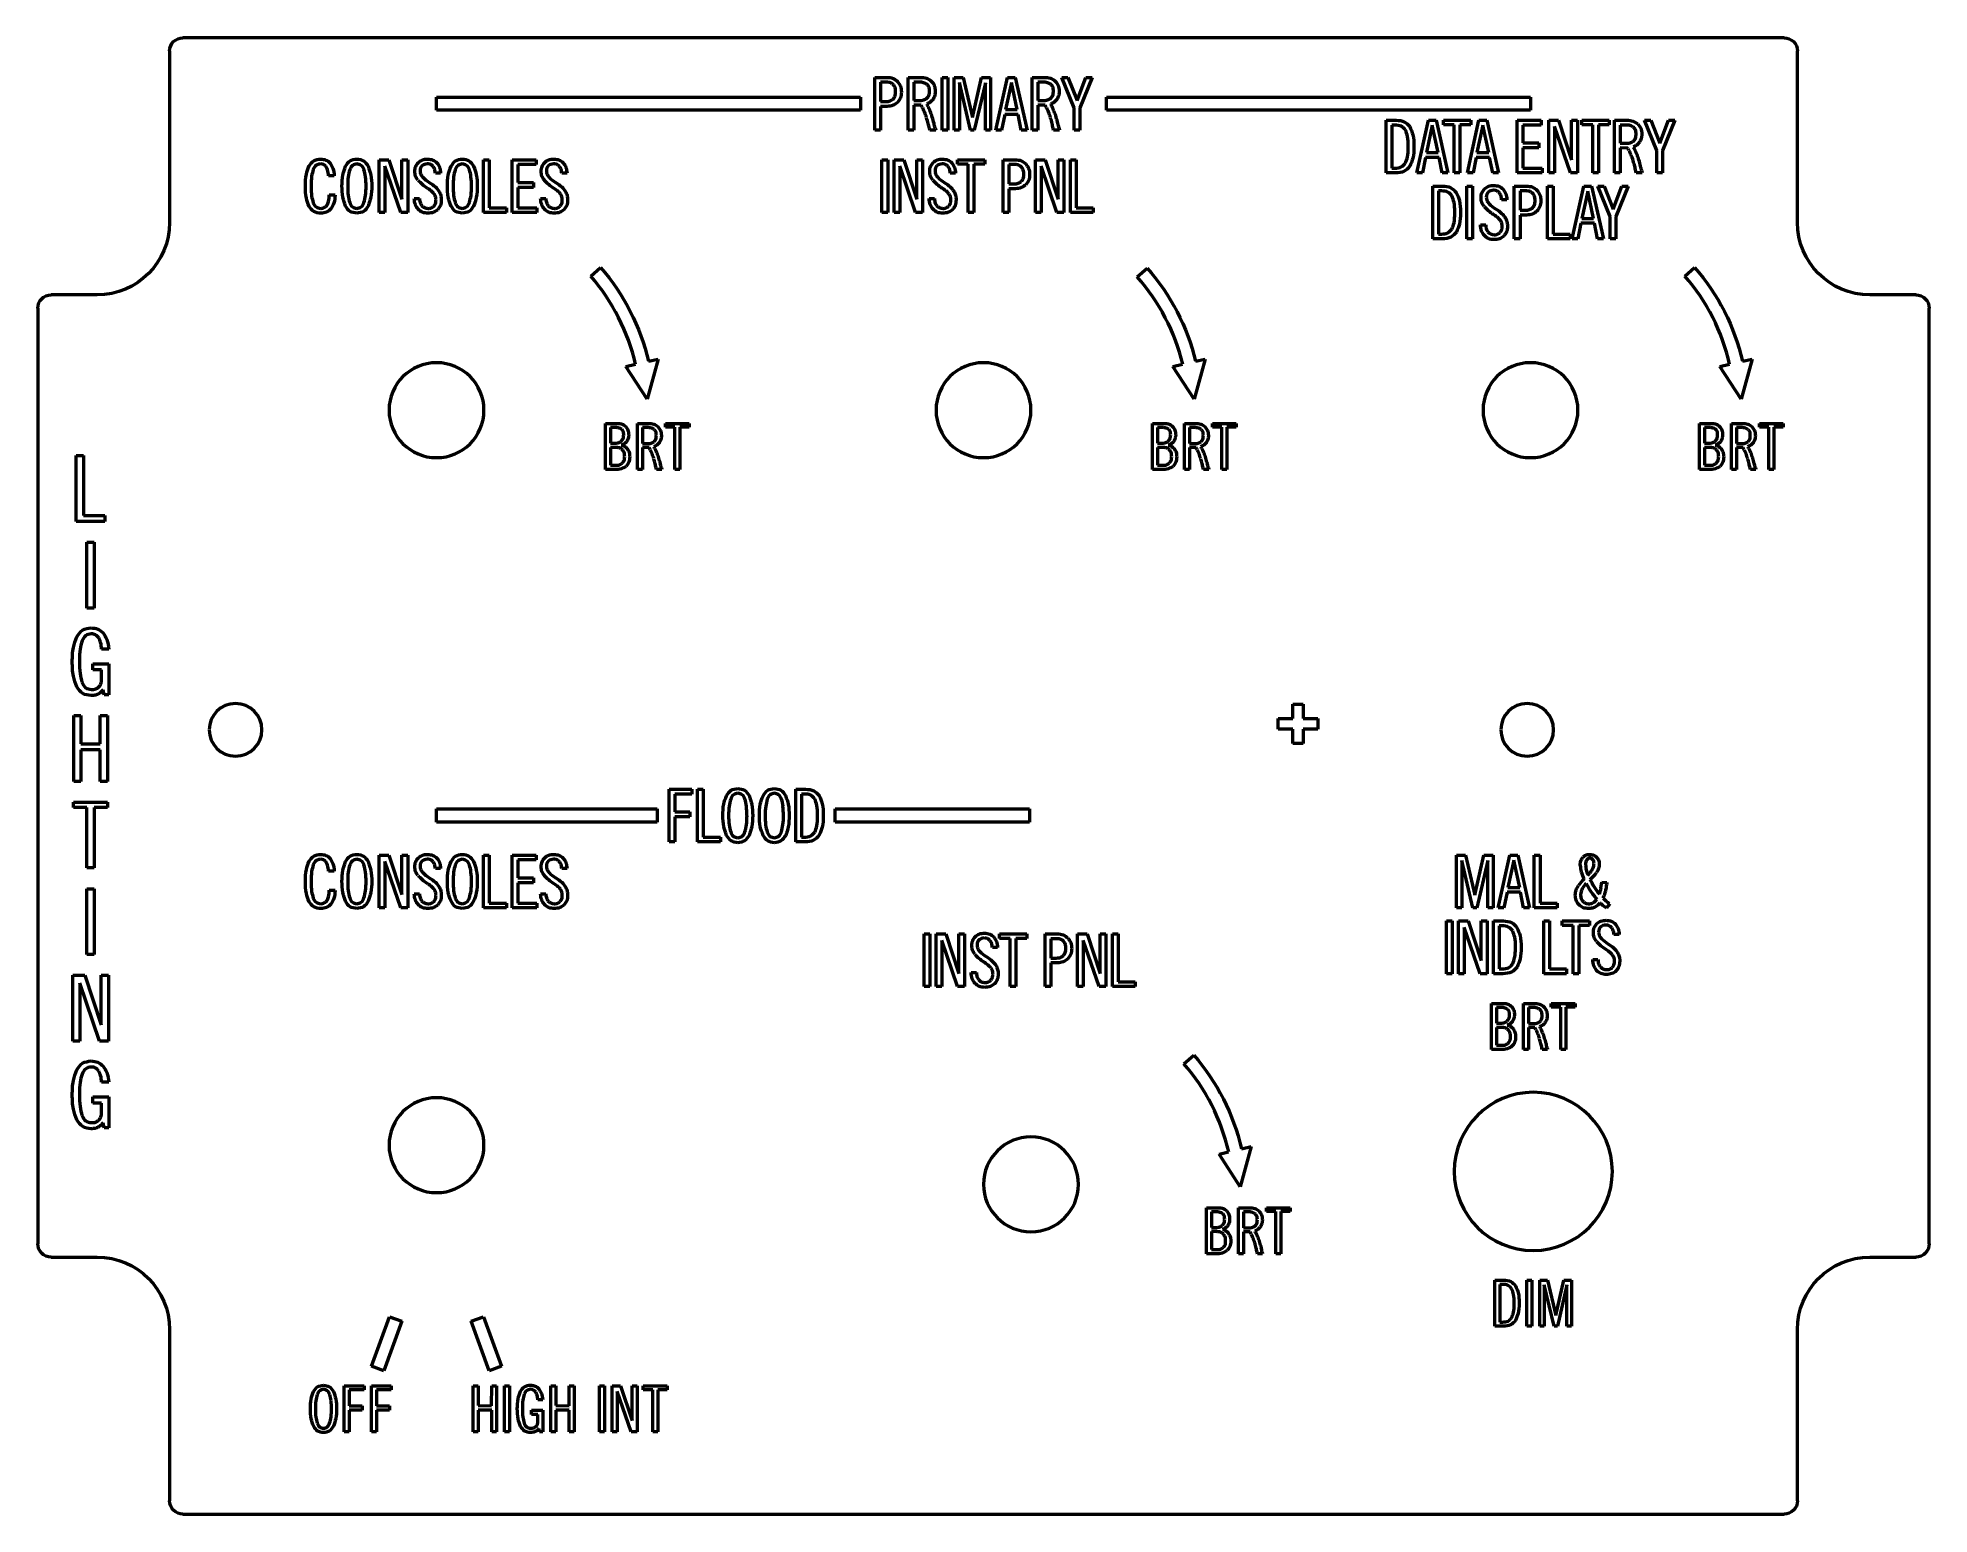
# Model space of a CAD drawing. Header units: millimetres. Extents: x 149 to 292, y 104 to 216.
import ezdxf

# ---------------------------------------------------------------- set-up
doc = ezdxf.new("R2010")
doc.units = ezdxf.units.MM
doc.header["$LTSCALE"] = 0.75
doc.layers.add('Visible', color=7, linetype='Continuous', lineweight=50)

msp = doc.modelspace()

# ---------------------------------------------------------------- linework, layer by layer
at = {"layer": 'Visible'}
for p, q in [((281.14, 215.91), (159.64, 215.91)), ((158.64, 214.91), (158.64, 201.91)), ((282.14, 201.91), (282.14, 214.91)), ((212.15, 208.91), (212.15, 212.91)), ((212.15, 212.91), (213.08, 212.91)), ((212.58, 212.54), (212.58, 211.08)), ((213.07, 212.54), (212.58, 212.54)), ((214.67, 208.91), (214.67, 212.91)), ((214.67, 212.91), (215.6, 212.91)), ((215.1, 212.54), (215.1, 211.16)), ((215.5, 212.54), (215.1, 212.54)), ((217.25, 212.91), (217.68, 212.91)), ((217.25, 208.91), (217.25, 212.91)), ((217.68, 212.91), (217.68, 208.91)), ((218.17, 208.91), (218.17, 212.91)), ((218.17, 212.91), (218.85, 212.91)), ((219.41, 208.91), (218.57, 212.51)), ((218.57, 212.51), (218.57, 208.91)), ((218.85, 212.91), (219.56, 209.86)), ((219.56, 209.86), (220.25, 212.91)), ((220.53, 212.5), (219.69, 208.91)), ((220.25, 212.91), (220.93, 212.91)), ((220.53, 208.91), (220.53, 212.5)), ((220.93, 212.91), (220.93, 208.91)), ((221.33, 208.91), (222.21, 212.91)), ((222.51, 212.53), (222.06, 210.46)), ((222.21, 212.91), (222.8, 212.91)), ((222.95, 210.46), (222.51, 212.53)), ((222.8, 212.91), (223.69, 208.91)), ((224.07, 208.91), (224.07, 212.91)), ((224.07, 212.91), (225, 212.91)), ((224.5, 212.54), (224.5, 211.16)), ((224.9, 212.54), (224.5, 212.54)), ((227.27, 210.6), (226.33, 212.91)), ((226.33, 212.91), (226.8, 212.91)), ((226.8, 212.91), (227.49, 211.16)), ((227.49, 211.16), (228.16, 212.91)), ((228.63, 212.91), (227.7, 210.6)), ((228.16, 212.91), (228.63, 212.91)), ((178.89, 210.41), (178.89, 211.41)), ((178.89, 211.41), (211.06, 211.41)), ((211.06, 211.41), (211.06, 210.41)), ((212.58, 211.08), (212.98, 211.08)), ((215.1, 211.16), (215.48, 211.16)), ((224.5, 211.16), (224.88, 211.16)), ((229.72, 210.41), (229.72, 211.41)), ((229.72, 211.41), (261.89, 211.41)), ((261.89, 211.41), (261.89, 210.41)), ((211.06, 210.41), (178.89, 210.41)), ((213.09, 210.71), (212.58, 210.71)), ((212.58, 210.71), (212.58, 208.91)), ((215.66, 210.8), (215.1, 210.81)), ((215.1, 210.81), (215.1, 208.91)), ((215.69, 210.75), (215.66, 210.8)), ((216.08, 210.89), (216.11, 210.84)), ((222, 210.09), (221.76, 208.91)), ((223.02, 210.09), (222, 210.09)), ((222.06, 210.46), (222.95, 210.46)), ((223.25, 208.91), (223.02, 210.09)), ((225.07, 210.8), (224.5, 210.81)), ((224.5, 210.81), (224.5, 208.91)), ((225.09, 210.75), (225.07, 210.8)), ((225.49, 210.89), (225.51, 210.84)), ((227.27, 208.91), (227.27, 210.6)), ((227.7, 210.6), (227.7, 208.91)), ((261.89, 210.41), (229.72, 210.41)), ((250.95, 205.66), (250.95, 209.66)), ((250.95, 209.66), (251.7, 209.66)), ((253.26, 205.66), (254.14, 209.66)), ((254.14, 209.66), (254.74, 209.66)), ((254.74, 209.66), (255.62, 205.66)), ((255.3, 209.66), (257.36, 209.66)), ((255.3, 209.32), (255.3, 209.66)), ((257.1, 205.66), (257.98, 209.66)), ((257.36, 209.66), (257.36, 209.32)), ((257.98, 209.66), (258.58, 209.66)), ((258.58, 209.66), (259.47, 205.66)), ((260.89, 205.66), (260.89, 209.66)), ((260.89, 209.66), (262.71, 209.66)), ((262.71, 209.66), (262.71, 209.29)), ((263.29, 205.66), (263.29, 209.66)), ((263.29, 209.66), (264.02, 209.66)), ((264.02, 209.66), (265.01, 206.66)), ((265.01, 209.66), (265.45, 209.66)), ((265.01, 206.66), (265.01, 209.66)), ((265.45, 209.66), (265.45, 205.66)), ((265.79, 209.66), (267.86, 209.66)), ((265.79, 209.32), (265.79, 209.66)), ((267.86, 209.66), (267.86, 209.32)), ((268.27, 205.66), (268.27, 209.66)), ((268.27, 209.66), (269.21, 209.66)), ((271.47, 207.35), (270.54, 209.66)), ((270.54, 209.66), (271.01, 209.66)), ((271.01, 209.66), (271.7, 207.91)), ((271.7, 207.91), (272.36, 209.66)), ((272.83, 209.66), (271.91, 207.35)), ((272.36, 209.66), (272.83, 209.66)), ((212.58, 208.91), (212.15, 208.91)), ((215.1, 208.91), (214.67, 208.91)), ((216.31, 208.91), (216.28, 209.05)), ((216.76, 208.91), (216.31, 208.91)), ((216.73, 209.06), (216.76, 208.91)), ((217.68, 208.91), (217.25, 208.91)), ((218.57, 208.91), (218.17, 208.91)), ((219.69, 208.91), (219.41, 208.91)), ((220.93, 208.91), (220.53, 208.91)), ((221.76, 208.91), (221.33, 208.91)), ((223.69, 208.91), (223.25, 208.91)), ((224.5, 208.91), (224.07, 208.91)), ((225.71, 208.91), (225.68, 209.05)), ((226.16, 208.91), (225.71, 208.91)), ((226.13, 209.06), (226.16, 208.91)), ((227.7, 208.91), (227.27, 208.91)), ((251.38, 209.29), (251.38, 206.02)), ((251.6, 209.29), (251.38, 209.29)), ((254.44, 209.28), (253.99, 207.21)), ((254.89, 207.21), (254.44, 209.28)), ((256.11, 209.32), (255.3, 209.32)), ((256.11, 205.66), (256.11, 209.32)), ((257.36, 209.32), (256.54, 209.32)), ((256.54, 209.32), (256.54, 205.66)), ((258.28, 209.28), (257.83, 207.21)), ((258.73, 207.21), (258.28, 209.28)), ((262.71, 209.29), (261.32, 209.29)), ((261.32, 209.29), (261.32, 207.93)), ((264.92, 205.66), (263.72, 209.17)), ((263.72, 209.17), (263.72, 205.66)), ((266.61, 209.32), (265.79, 209.32)), ((266.61, 205.66), (266.61, 209.32)), ((267.86, 209.32), (267.04, 209.32)), ((267.04, 209.32), (267.04, 205.66)), ((268.7, 209.29), (268.7, 207.91)), ((269.1, 209.29), (268.7, 209.29)), ((174.54, 202.66), (174.54, 206.66)), ((174.54, 206.66), (175.27, 206.66)), ((175.27, 206.66), (176.26, 203.66)), ((176.26, 206.66), (176.7, 206.66)), ((176.26, 203.66), (176.26, 206.66)), ((176.7, 206.66), (176.7, 202.66)), ((182.46, 202.66), (182.46, 206.66)), ((182.46, 206.66), (182.89, 206.66)), ((182.89, 206.66), (182.89, 203.02)), ((184.62, 202.66), (184.62, 206.66)), ((184.62, 206.66), (186.45, 206.66)), ((186.45, 206.66), (186.45, 206.29)), ((212.68, 206.66), (213.12, 206.66)), ((212.68, 202.66), (212.68, 206.66)), ((213.12, 206.66), (213.12, 202.66)), ((213.6, 202.66), (213.6, 206.66)), ((213.6, 206.66), (214.34, 206.66)), ((214.34, 206.66), (215.33, 203.66)), ((215.33, 206.66), (215.76, 206.66)), ((215.33, 203.66), (215.33, 206.66)), ((215.76, 206.66), (215.76, 202.66)), ((218.41, 206.66), (220.48, 206.66)), ((218.41, 206.32), (218.41, 206.66)), ((220.48, 206.66), (220.48, 206.32)), ((221.88, 202.66), (221.88, 206.66)), ((221.88, 206.66), (222.81, 206.66)), ((224.34, 202.66), (224.34, 206.66)), ((224.34, 206.66), (225.07, 206.66)), ((225.07, 206.66), (226.06, 203.66)), ((226.06, 206.66), (226.49, 206.66)), ((226.06, 203.66), (226.06, 206.66)), ((226.49, 206.66), (226.49, 202.66)), ((226.98, 202.66), (226.98, 206.66)), ((226.98, 206.66), (227.41, 206.66)), ((227.41, 206.66), (227.41, 203.02)), ((252.61, 207.57), (252.61, 207.72)), ((253.04, 207.7), (253.04, 207.61)), ((253.93, 206.84), (253.69, 205.66)), ((254.95, 206.84), (253.93, 206.84)), ((253.99, 207.21), (254.89, 207.21)), ((255.19, 205.66), (254.95, 206.84)), ((257.77, 206.84), (257.53, 205.66)), ((258.79, 206.84), (257.77, 206.84)), ((257.83, 207.21), (258.73, 207.21)), ((259.03, 205.66), (258.79, 206.84)), ((261.32, 207.93), (262.52, 207.93)), ((262.52, 207.56), (261.32, 207.56)), ((261.32, 207.56), (261.32, 206.02)), ((262.52, 207.93), (262.52, 207.56)), ((268.7, 207.91), (269.08, 207.91)), ((269.27, 207.55), (268.7, 207.56)), ((268.7, 207.56), (268.7, 205.66)), ((269.3, 207.5), (269.27, 207.55)), ((269.69, 207.64), (269.72, 207.59)), ((271.47, 205.66), (271.47, 207.35)), ((271.91, 207.35), (271.91, 205.66)), ((171.13, 205.45), (170.7, 205.45)), ((176.17, 202.66), (174.97, 206.17)), ((174.97, 206.17), (174.97, 202.66)), ((179.2, 205.63), (178.8, 205.63)), ((186.45, 206.29), (185.05, 206.29)), ((185.05, 206.29), (185.05, 204.93)), ((188.79, 205.63), (188.39, 205.63)), ((215.23, 202.66), (214.04, 206.17)), ((214.04, 206.17), (214.04, 202.66)), ((218.27, 205.63), (217.86, 205.63)), ((219.23, 206.32), (218.41, 206.32)), ((219.23, 202.66), (219.23, 206.32)), ((220.48, 206.32), (219.66, 206.32)), ((219.66, 206.32), (219.66, 202.66)), ((222.31, 206.29), (222.31, 204.83)), ((222.8, 206.29), (222.31, 206.29)), ((225.96, 202.66), (224.77, 206.17)), ((224.77, 206.17), (224.77, 202.66)), ((251.67, 205.66), (250.95, 205.66)), ((251.38, 206.02), (251.6, 206.02)), ((253.69, 205.66), (253.26, 205.66)), ((255.62, 205.66), (255.19, 205.66)), ((256.54, 205.66), (256.11, 205.66)), ((257.53, 205.66), (257.1, 205.66)), ((259.47, 205.66), (259.03, 205.66)), ((262.78, 205.66), (260.89, 205.66)), ((261.32, 206.02), (262.78, 206.02)), ((262.78, 206.02), (262.78, 205.66)), ((263.72, 205.66), (263.29, 205.66)), ((265.45, 205.66), (264.92, 205.66)), ((267.04, 205.66), (266.61, 205.66)), ((268.7, 205.66), (268.27, 205.66)), ((269.91, 205.66), (269.88, 205.8)), ((270.37, 205.66), (269.91, 205.66)), ((270.33, 205.81), (270.37, 205.66)), ((271.91, 205.66), (271.47, 205.66)), ((168.94, 204.61), (168.94, 204.71)), ((169.38, 204.71), (169.38, 204.57)), ((170.75, 203.99), (171.19, 203.99)), ((185.05, 204.93), (186.25, 204.93)), ((186.25, 204.56), (185.05, 204.56)), ((185.05, 204.56), (185.05, 203.02)), ((186.25, 204.93), (186.25, 204.56)), ((222.31, 204.83), (222.71, 204.83)), ((222.82, 204.46), (222.31, 204.46)), ((222.31, 204.46), (222.31, 202.66)), ((254.48, 200.66), (254.48, 204.66)), ((254.48, 204.66), (255.24, 204.66)), ((254.91, 204.29), (254.91, 201.02)), ((255.14, 204.29), (254.91, 204.29)), ((257.06, 204.66), (257.5, 204.66)), ((257.06, 200.66), (257.06, 204.66)), ((257.5, 204.66), (257.5, 200.66)), ((260.66, 200.66), (260.66, 204.66)), ((260.66, 204.66), (261.6, 204.66)), ((261.1, 204.29), (261.1, 202.83)), ((261.58, 204.29), (261.1, 204.29)), ((263.18, 200.66), (263.18, 204.66)), ((263.18, 204.66), (263.61, 204.66)), ((263.61, 204.66), (263.61, 201.02)), ((265.05, 200.66), (265.93, 204.66)), ((266.23, 204.28), (265.78, 202.21)), ((265.93, 204.66), (266.53, 204.66)), ((266.68, 202.21), (266.23, 204.28)), ((266.53, 204.66), (267.42, 200.66)), ((267.94, 202.35), (267, 204.66)), ((267, 204.66), (267.47, 204.66)), ((267.47, 204.66), (268.16, 202.91)), ((268.16, 202.91), (268.83, 204.66)), ((269.3, 204.66), (268.37, 202.35)), ((268.83, 204.66), (269.3, 204.66)), ((174.97, 202.66), (174.54, 202.66)), ((176.7, 202.66), (176.17, 202.66)), ((177.2, 203.73), (177.6, 203.73)), ((184.2, 202.66), (182.46, 202.66)), ((182.89, 203.02), (184.2, 203.02)), ((184.2, 203.02), (184.2, 202.66)), ((186.51, 202.66), (184.62, 202.66)), ((185.05, 203.02), (186.51, 203.02)), ((186.51, 203.02), (186.51, 202.66)), ((186.78, 203.73), (187.18, 203.73)), ((213.12, 202.66), (212.68, 202.66)), ((214.04, 202.66), (213.6, 202.66)), ((215.76, 202.66), (215.23, 202.66)), ((216.26, 203.73), (216.66, 203.73)), ((219.66, 202.66), (219.23, 202.66)), ((222.31, 202.66), (221.88, 202.66)), ((224.77, 202.66), (224.34, 202.66)), ((226.49, 202.66), (225.96, 202.66)), ((228.71, 202.66), (226.98, 202.66)), ((227.41, 203.02), (228.71, 203.02)), ((228.71, 203.02), (228.71, 202.66)), ((256.14, 202.57), (256.14, 202.72)), ((256.58, 202.7), (256.58, 202.61)), ((260.1, 203.63), (259.7, 203.63)), ((261.1, 202.83), (261.5, 202.83)), ((261.61, 202.46), (261.1, 202.46)), ((261.1, 202.46), (261.1, 200.66)), ((267.94, 200.66), (267.94, 202.35)), ((268.37, 202.35), (268.37, 200.66)), ((254.91, 201.02), (255.13, 201.02)), ((258.09, 201.73), (258.49, 201.73)), ((263.61, 201.02), (264.91, 201.02)), ((264.91, 201.02), (264.91, 200.66)), ((265.72, 201.84), (265.48, 200.66)), ((266.74, 201.84), (265.72, 201.84)), ((265.78, 202.21), (266.68, 202.21)), ((266.98, 200.66), (266.74, 201.84)), ((255.2, 200.66), (254.48, 200.66)), ((257.5, 200.66), (257.06, 200.66)), ((261.1, 200.66), (260.66, 200.66)), ((264.91, 200.66), (263.18, 200.66)), ((265.48, 200.66), (265.05, 200.66)), ((267.42, 200.66), (266.98, 200.66)), ((268.37, 200.66), (267.94, 200.66)), ((190.59, 197.83), (191.34, 198.48)), ((232.05, 197.78), (232.8, 198.44)), ((273.59, 197.82), (274.34, 198.48)), ((148.64, 195.41), (148.64, 124.41)), ((153.14, 196.41), (149.64, 196.41)), ((291.14, 196.41), (287.64, 196.41)), ((292.14, 124.41), (292.14, 195.41)), ((193.26, 190.98), (193.99, 191.14)), ((194.87, 188.5), (193.26, 190.98)), ((195.7, 191.54), (194.87, 188.5)), ((194.97, 191.37), (195.7, 191.54)), ((234.76, 190.98), (235.5, 191.15)), ((236.38, 188.49), (234.76, 190.98)), ((237.21, 191.54), (236.38, 188.49)), ((236.48, 191.37), (237.21, 191.54)), ((276.26, 190.98), (276.99, 191.14)), ((277.87, 188.5), (276.26, 190.98)), ((276.99, 191.14), (276.99, 191.15)), ((278.7, 191.54), (277.87, 188.5)), ((277.97, 191.37), (278.7, 191.54)), ((191.71, 183.16), (191.71, 186.66)), ((191.71, 186.66), (192.63, 186.66)), ((194.14, 183.16), (194.14, 186.66)), ((194.14, 186.66), (194.96, 186.66)), ((196.26, 186.66), (198.07, 186.66)), ((196.26, 186.36), (196.26, 186.66)), ((198.07, 186.66), (198.07, 186.36)), ((233.21, 183.16), (233.21, 186.66)), ((233.21, 186.66), (234.13, 186.66)), ((235.64, 183.16), (235.64, 186.66)), ((235.64, 186.66), (236.46, 186.66)), ((237.76, 186.66), (239.57, 186.66)), ((237.76, 186.36), (237.76, 186.66)), ((239.57, 186.66), (239.57, 186.36)), ((274.71, 183.16), (274.71, 186.66)), ((274.71, 186.66), (275.63, 186.66)), ((277.14, 183.16), (277.14, 186.66)), ((277.14, 186.66), (277.96, 186.66)), ((279.26, 186.66), (281.07, 186.66)), ((279.26, 186.36), (279.26, 186.66)), ((281.07, 186.66), (281.07, 186.36)), ((192.09, 186.34), (192.09, 185.16)), ((192.47, 186.34), (192.09, 186.34)), ((192.09, 185.16), (192.35, 185.16)), ((194.52, 186.34), (194.52, 185.13)), ((194.87, 186.34), (194.52, 186.34)), ((194.52, 185.13), (194.85, 185.13)), ((196.97, 186.36), (196.26, 186.36)), ((196.97, 183.16), (196.97, 186.36)), ((198.07, 186.36), (197.35, 186.36)), ((197.35, 186.36), (197.35, 183.16)), ((233.59, 186.34), (233.59, 185.16)), ((233.97, 186.34), (233.59, 186.34)), ((233.59, 185.16), (233.85, 185.16)), ((236.02, 186.34), (236.02, 185.13)), ((236.37, 186.34), (236.02, 186.34)), ((236.02, 185.13), (236.35, 185.13)), ((238.47, 186.36), (237.76, 186.36)), ((238.47, 183.16), (238.47, 186.36)), ((239.57, 186.36), (238.85, 186.36)), ((238.85, 186.36), (238.85, 183.16)), ((275.09, 186.34), (275.09, 185.16)), ((275.47, 186.34), (275.09, 186.34)), ((275.09, 185.16), (275.35, 185.16)), ((277.52, 186.34), (277.52, 185.13)), ((277.87, 186.34), (277.52, 186.34)), ((277.52, 185.13), (277.85, 185.13)), ((279.97, 186.36), (279.26, 186.36)), ((279.97, 183.16), (279.97, 186.36)), ((281.07, 186.36), (280.35, 186.36)), ((280.35, 186.36), (280.35, 183.16)), ((151.56, 179.22), (151.56, 184.22)), ((151.56, 184.22), (152.1, 184.22)), ((152.1, 184.22), (152.1, 179.67)), ((192.09, 184.84), (192.09, 183.48)), ((192.47, 184.84), (192.09, 184.84)), ((195.02, 184.82), (194.52, 184.82)), ((194.52, 184.82), (194.52, 183.16)), ((195.04, 184.77), (195.02, 184.82)), ((195.38, 184.89), (195.41, 184.84)), ((233.59, 184.84), (233.59, 183.48)), ((233.97, 184.84), (233.59, 184.84)), ((236.52, 184.82), (236.02, 184.82)), ((236.02, 184.82), (236.02, 183.16)), ((236.54, 184.77), (236.52, 184.82)), ((236.88, 184.89), (236.91, 184.84)), ((275.09, 184.84), (275.09, 183.48)), ((275.47, 184.84), (275.09, 184.84)), ((278.02, 184.82), (277.52, 184.82)), ((277.52, 184.82), (277.52, 183.16)), ((278.04, 184.77), (278.02, 184.82)), ((278.38, 184.89), (278.41, 184.84)), ((192.42, 183.16), (191.71, 183.16)), ((192.09, 183.48), (192.48, 183.48)), ((194.52, 183.16), (194.14, 183.16)), ((195.58, 183.16), (195.55, 183.28)), ((195.98, 183.16), (195.58, 183.16)), ((195.95, 183.29), (195.98, 183.16)), ((197.35, 183.16), (196.97, 183.16)), ((233.92, 183.16), (233.21, 183.16)), ((233.59, 183.48), (233.98, 183.48)), ((236.02, 183.16), (235.64, 183.16)), ((237.08, 183.16), (237.05, 183.28)), ((237.48, 183.16), (237.08, 183.16)), ((237.45, 183.29), (237.48, 183.16)), ((238.85, 183.16), (238.47, 183.16)), ((275.42, 183.16), (274.71, 183.16)), ((275.09, 183.48), (275.48, 183.48)), ((277.52, 183.16), (277.14, 183.16)), ((278.58, 183.16), (278.55, 183.28)), ((278.98, 183.16), (278.58, 183.16)), ((278.95, 183.29), (278.98, 183.16)), ((280.35, 183.16), (279.97, 183.16)), ((152.1, 179.67), (153.72, 179.67)), ((153.72, 179.67), (153.72, 179.22)), ((153.72, 179.22), (151.56, 179.22)), ((152.37, 177.65), (152.91, 177.65)), ((152.37, 172.65), (152.37, 177.65)), ((152.91, 177.65), (152.91, 172.65)), ((152.91, 172.65), (152.37, 172.65)), ((154.02, 169.54), (153.48, 169.54)), ((151.8, 168.69), (151.8, 168.6)), ((152.8, 168.42), (154.02, 168.42)), ((152.8, 167.96), (152.8, 168.42)), ((153.48, 167.96), (152.8, 167.96)), ((153.48, 167.23), (153.48, 167.96)), ((154.02, 168.42), (154.02, 166.07)), ((153.67, 166.07), (153.6, 166.45)), ((154.02, 166.07), (153.67, 166.07)), ((243.85, 164.27), (243.85, 165.37)), ((243.85, 165.37), (244.65, 165.37)), ((244.65, 165.37), (244.65, 164.27)), ((151.36, 159.5), (151.36, 164.5)), ((151.36, 164.5), (151.9, 164.5)), ((151.9, 164.5), (151.9, 162.35)), ((153.37, 162.34), (153.38, 164.5)), ((153.38, 164.5), (153.92, 164.5)), ((153.92, 164.5), (153.92, 159.5)), ((242.75, 164.27), (243.85, 164.27)), ((242.75, 163.47), (242.75, 164.27)), ((244.65, 164.27), (245.75, 164.27)), ((245.75, 164.27), (245.75, 163.47)), ((151.9, 162.35), (153.37, 162.34)), ((243.85, 163.47), (242.75, 163.47)), ((243.85, 162.37), (243.85, 163.47)), ((244.65, 162.37), (243.85, 162.37)), ((245.75, 163.47), (244.65, 163.47)), ((244.65, 163.47), (244.65, 162.37)), ((151.91, 161.89), (151.9, 159.5)), ((153.38, 161.89), (151.91, 161.89)), ((153.38, 159.5), (153.38, 161.89)), ((151.9, 159.5), (151.36, 159.5)), ((153.92, 159.5), (153.38, 159.5)), ((151.35, 157.93), (153.93, 157.93)), ((151.35, 157.51), (151.35, 157.93)), ((153.93, 157.93), (153.93, 157.51)), ((196.55, 158.91), (198.27, 158.91)), ((196.55, 154.91), (196.55, 158.91)), ((198.27, 158.54), (196.98, 158.54)), ((196.98, 158.54), (196.98, 157.18)), ((198.27, 158.91), (198.27, 158.54)), ((198.7, 154.91), (198.7, 158.91)), ((198.7, 158.91), (199.13, 158.91)), ((199.13, 158.91), (199.13, 155.27)), ((206.14, 154.91), (206.14, 158.91)), ((206.14, 158.91), (206.89, 158.91)), ((206.57, 158.54), (206.57, 155.27)), ((206.79, 158.54), (206.57, 158.54)), ((152.37, 157.51), (151.35, 157.51)), ((152.37, 152.93), (152.37, 157.51)), ((153.93, 157.51), (152.91, 157.51)), ((152.91, 157.51), (152.91, 152.93)), ((178.89, 156.41), (178.89, 157.41)), ((178.89, 157.41), (195.64, 157.41)), ((195.64, 157.41), (195.64, 156.41)), ((196.98, 157.18), (198.1, 157.18)), ((198.11, 156.81), (196.98, 156.81)), ((196.98, 156.81), (196.98, 154.91)), ((198.1, 157.18), (198.11, 156.81)), ((207.8, 156.82), (207.8, 156.97)), ((208.23, 156.95), (208.23, 156.86)), ((209.14, 156.41), (209.14, 157.41)), ((209.14, 157.41), (223.89, 157.41)), ((223.89, 157.41), (223.89, 156.41)), ((195.64, 156.41), (178.89, 156.41)), ((199.13, 155.27), (200.44, 155.27)), ((200.44, 155.27), (200.44, 154.91)), ((206.57, 155.27), (206.79, 155.27)), ((223.89, 156.41), (209.14, 156.41)), ((174.54, 149.91), (174.54, 153.91)), ((174.54, 153.91), (175.27, 153.91)), ((175.27, 153.91), (176.26, 150.91)), ((176.26, 153.91), (176.7, 153.91)), ((176.26, 150.91), (176.26, 153.91)), ((176.7, 153.91), (176.7, 149.91)), ((182.46, 149.91), (182.46, 153.91)), ((182.46, 153.91), (182.89, 153.91)), ((182.89, 153.91), (182.89, 150.27)), ((184.62, 149.91), (184.62, 153.91)), ((184.62, 153.91), (186.45, 153.91)), ((186.45, 153.91), (186.45, 153.54)), ((196.98, 154.91), (196.55, 154.91)), ((200.44, 154.91), (198.7, 154.91)), ((206.86, 154.91), (206.14, 154.91)), ((256.28, 149.91), (256.28, 153.91)), ((256.28, 153.91), (256.97, 153.91)), ((256.97, 153.91), (257.67, 150.86)), ((257.67, 150.86), (258.36, 153.91)), ((258.36, 153.91), (259.05, 153.91)), ((259.05, 153.91), (259.05, 149.91)), ((259.44, 149.91), (260.32, 153.91)), ((260.32, 153.91), (260.92, 153.91)), ((260.92, 153.91), (261.81, 149.91)), ((262.18, 149.91), (262.18, 153.91)), ((262.18, 153.91), (262.62, 153.91)), ((262.62, 153.91), (262.62, 150.27)), ((152.91, 152.93), (152.37, 152.93)), ((171.13, 152.7), (170.7, 152.7)), ((176.17, 149.91), (174.97, 153.42)), ((174.97, 153.42), (174.97, 149.91)), ((179.2, 152.88), (178.8, 152.88)), ((186.45, 153.54), (185.05, 153.54)), ((185.05, 153.54), (185.05, 152.18)), ((185.05, 152.18), (186.25, 152.18)), ((186.25, 152.18), (186.25, 151.81)), ((188.79, 152.88), (188.39, 152.88)), ((257.52, 149.91), (256.68, 153.51)), ((256.68, 153.51), (256.68, 149.91)), ((258.65, 153.5), (257.81, 149.91)), ((258.65, 149.91), (258.65, 153.5)), ((260.62, 153.53), (260.17, 151.46)), ((261.07, 151.46), (260.62, 153.53)), ((152.37, 151.36), (152.91, 151.36)), ((152.37, 146.36), (152.37, 151.36)), ((152.91, 151.36), (152.91, 146.36)), ((168.94, 151.86), (168.94, 151.96)), ((169.38, 151.96), (169.38, 151.82)), ((170.75, 151.24), (171.19, 151.24)), ((177.2, 150.98), (177.6, 150.98)), ((186.25, 151.81), (185.05, 151.81)), ((185.05, 151.81), (185.05, 150.27)), ((186.78, 150.98), (187.18, 150.98)), ((260.11, 151.09), (259.87, 149.91)), ((261.13, 151.09), (260.11, 151.09)), ((260.17, 151.46), (261.07, 151.46)), ((261.37, 149.91), (261.13, 151.09)), ((267.24, 151.4), (267.3, 151.85)), ((267.3, 151.85), (267.69, 151.82)), ((267.69, 151.82), (267.67, 151.67)), ((174.97, 149.91), (174.54, 149.91)), ((176.7, 149.91), (176.17, 149.91)), ((184.2, 149.91), (182.46, 149.91)), ((182.89, 150.27), (184.2, 150.27)), ((184.2, 150.27), (184.2, 149.91)), ((186.51, 149.91), (184.62, 149.91)), ((185.05, 150.27), (186.51, 150.27)), ((186.51, 150.27), (186.51, 149.91)), ((256.68, 149.91), (256.28, 149.91)), ((257.81, 149.91), (257.52, 149.91)), ((259.05, 149.91), (258.65, 149.91)), ((259.87, 149.91), (259.44, 149.91)), ((261.81, 149.91), (261.37, 149.91)), ((263.92, 149.91), (262.18, 149.91)), ((262.62, 150.27), (263.92, 150.27)), ((263.92, 150.27), (263.92, 149.91)), ((267.9, 150.21), (267.66, 149.91)), ((215.88, 147.93), (216.31, 147.93)), ((215.88, 143.93), (215.88, 147.93)), ((216.31, 147.93), (216.31, 143.93)), ((216.79, 143.93), (216.79, 147.93)), ((216.79, 147.93), (217.53, 147.93)), ((217.53, 147.93), (218.52, 144.93)), ((218.52, 147.93), (218.95, 147.93)), ((218.52, 144.93), (218.52, 147.93)), ((218.95, 147.93), (218.95, 143.93)), ((221.6, 147.93), (223.67, 147.93)), ((221.6, 147.59), (221.6, 147.93)), ((223.67, 147.93), (223.67, 147.59)), ((225.07, 143.93), (225.07, 147.93)), ((225.07, 147.93), (226, 147.93)), ((227.53, 143.93), (227.53, 147.93)), ((227.53, 147.93), (228.26, 147.93)), ((228.26, 147.93), (229.25, 144.93)), ((229.25, 147.93), (229.68, 147.93)), ((229.25, 144.93), (229.25, 147.93)), ((229.68, 147.93), (229.68, 143.93)), ((230.17, 143.93), (230.17, 147.93)), ((230.17, 147.93), (230.6, 147.93)), ((230.6, 147.93), (230.6, 144.29)), ((255.52, 148.91), (255.95, 148.91)), ((255.52, 144.91), (255.52, 148.91)), ((255.95, 148.91), (255.95, 144.91)), ((256.44, 144.91), (256.44, 148.91)), ((256.44, 148.91), (257.17, 148.91)), ((258.07, 144.91), (256.87, 148.42)), ((256.87, 148.42), (256.87, 144.91)), ((257.17, 148.91), (258.16, 145.91)), ((258.16, 148.91), (258.6, 148.91)), ((258.16, 145.91), (258.16, 148.91)), ((258.6, 148.91), (258.6, 144.91)), ((259.08, 144.91), (259.08, 148.91)), ((259.08, 148.91), (259.84, 148.91)), ((259.52, 148.54), (259.52, 145.27)), ((259.74, 148.54), (259.52, 148.54)), ((262.9, 144.91), (262.9, 148.91)), ((262.9, 148.91), (263.33, 148.91)), ((263.33, 148.91), (263.33, 145.27)), ((264.3, 148.91), (266.37, 148.91)), ((264.3, 148.57), (264.3, 148.91)), ((265.12, 148.57), (264.3, 148.57)), ((265.12, 144.91), (265.12, 148.57)), ((266.37, 148.57), (265.55, 148.57)), ((265.55, 148.57), (265.55, 144.91)), ((266.37, 148.91), (266.37, 148.57)), ((268.62, 147.88), (268.21, 147.88)), ((218.42, 143.93), (217.23, 147.44)), ((217.23, 147.44), (217.23, 143.93)), ((221.46, 146.9), (221.06, 146.9)), ((222.42, 147.59), (221.6, 147.59)), ((222.42, 143.93), (222.42, 147.59)), ((223.67, 147.59), (222.85, 147.59)), ((222.85, 147.59), (222.85, 143.93)), ((225.5, 147.56), (225.5, 146.1)), ((225.99, 147.56), (225.5, 147.56)), ((229.16, 143.93), (227.96, 147.44)), ((227.96, 147.44), (227.96, 143.93)), ((260.75, 146.82), (260.75, 146.97)), ((261.18, 146.95), (261.18, 146.86)), ((152.91, 146.36), (152.37, 146.36)), ((219.45, 145), (219.85, 145)), ((225.5, 146.1), (225.9, 146.1)), ((226.01, 145.73), (225.5, 145.73)), ((225.5, 145.73), (225.5, 143.93)), ((259.52, 145.27), (259.73, 145.27)), ((263.33, 145.27), (264.63, 145.27)), ((264.63, 145.27), (264.63, 144.91)), ((266.61, 145.98), (267.01, 145.98)), ((151.29, 139.79), (151.29, 144.79)), ((151.29, 144.79), (152.21, 144.79)), ((153.33, 139.79), (151.83, 144.18)), ((151.83, 144.18), (151.83, 139.79)), ((152.21, 144.79), (153.45, 141.04)), ((153.45, 144.79), (153.99, 144.79)), ((153.45, 141.04), (153.45, 144.79)), ((153.99, 144.79), (153.99, 139.79)), ((216.31, 143.93), (215.88, 143.93)), ((217.23, 143.93), (216.79, 143.93)), ((218.95, 143.93), (218.42, 143.93)), ((222.85, 143.93), (222.42, 143.93)), ((225.5, 143.93), (225.07, 143.93)), ((227.96, 143.93), (227.53, 143.93)), ((229.68, 143.93), (229.16, 143.93)), ((231.9, 143.93), (230.17, 143.93)), ((230.6, 144.29), (231.9, 144.29)), ((231.9, 144.29), (231.9, 143.93)), ((255.95, 144.91), (255.52, 144.91)), ((256.87, 144.91), (256.44, 144.91)), ((258.6, 144.91), (258.07, 144.91)), ((259.8, 144.91), (259.08, 144.91)), ((264.63, 144.91), (262.9, 144.91)), ((265.55, 144.91), (265.12, 144.91)), ((258.92, 139.16), (258.92, 142.66)), ((258.92, 142.66), (259.84, 142.66)), ((259.3, 142.34), (259.3, 141.16)), ((259.67, 142.34), (259.3, 142.34)), ((261.35, 139.16), (261.35, 142.66)), ((261.35, 142.66), (262.17, 142.66)), ((261.73, 142.34), (261.73, 141.13)), ((262.08, 142.34), (261.73, 142.34)), ((263.47, 142.66), (265.27, 142.66)), ((263.47, 142.36), (263.47, 142.66)), ((264.18, 142.36), (263.47, 142.36)), ((264.18, 139.16), (264.18, 142.36)), ((265.27, 142.36), (264.56, 142.36)), ((264.56, 142.36), (264.56, 139.16)), ((265.27, 142.66), (265.27, 142.36)), ((259.3, 141.16), (259.55, 141.16)), ((259.3, 140.84), (259.3, 139.48)), ((259.67, 140.84), (259.3, 140.84)), ((261.73, 141.13), (262.06, 141.13)), ((262.22, 140.82), (261.73, 140.82)), ((261.73, 140.82), (261.73, 139.16)), ((262.25, 140.77), (262.22, 140.82)), ((262.59, 140.89), (262.61, 140.84)), ((151.83, 139.79), (151.29, 139.79)), ((153.99, 139.79), (153.33, 139.79)), ((259.3, 139.48), (259.68, 139.48)), ((262.78, 139.16), (262.76, 139.28)), ((263.15, 139.29), (263.18, 139.16)), ((235.59, 138.08), (236.34, 138.73)), ((259.63, 139.16), (258.92, 139.16)), ((261.73, 139.16), (261.35, 139.16)), ((263.18, 139.16), (262.78, 139.16)), ((264.56, 139.16), (264.18, 139.16)), ((154.02, 136.68), (153.48, 136.68)), ((151.8, 135.83), (151.8, 135.75)), ((152.8, 135.56), (154.02, 135.56)), ((152.8, 135.1), (152.8, 135.56)), ((153.48, 135.1), (152.8, 135.1)), ((153.48, 134.37), (153.48, 135.1)), ((154.02, 135.56), (154.02, 133.22)), ((153.67, 133.22), (153.6, 133.59)), ((154.02, 133.22), (153.67, 133.22)), ((238.26, 131.23), (238.99, 131.39)), ((239.87, 128.75), (238.26, 131.23)), ((240.7, 131.79), (239.87, 128.75)), ((239.97, 131.62), (240.7, 131.79)), ((237.31, 123.66), (237.31, 127.16)), ((237.31, 127.16), (238.23, 127.16)), ((237.69, 126.84), (237.69, 125.66)), ((238.07, 126.84), (237.69, 126.84)), ((239.74, 123.66), (239.74, 127.16)), ((239.74, 127.16), (240.56, 127.16)), ((240.12, 126.84), (240.12, 125.63)), ((240.47, 126.84), (240.12, 126.84)), ((241.86, 127.16), (243.66, 127.16)), ((241.86, 126.86), (241.86, 127.16)), ((242.57, 126.86), (241.86, 126.86)), ((242.57, 123.66), (242.57, 126.86)), ((243.66, 126.86), (242.95, 126.86)), ((242.95, 126.86), (242.95, 123.66)), ((243.66, 127.16), (243.66, 126.86)), ((237.69, 125.66), (237.94, 125.66)), ((237.69, 125.34), (237.69, 123.98)), ((238.07, 125.34), (237.69, 125.34)), ((240.12, 125.63), (240.45, 125.63)), ((240.61, 125.32), (240.12, 125.32)), ((240.12, 125.32), (240.12, 123.66)), ((240.64, 125.27), (240.61, 125.32)), ((240.98, 125.39), (241.01, 125.34)), ((238.02, 123.66), (237.31, 123.66)), ((237.69, 123.98), (238.07, 123.98)), ((240.12, 123.66), (239.74, 123.66)), ((241.17, 123.66), (241.15, 123.78)), ((241.57, 123.66), (241.17, 123.66)), ((241.54, 123.79), (241.57, 123.66)), ((242.95, 123.66), (242.57, 123.66)), ((149.64, 123.41), (153.14, 123.41)), ((287.64, 123.41), (291.14, 123.41)), ((259.19, 118.16), (259.19, 121.66)), ((259.19, 121.66), (259.85, 121.66)), ((259.57, 121.34), (259.57, 118.48)), ((259.77, 121.34), (259.57, 121.34)), ((261.62, 121.66), (262, 121.66)), ((261.62, 118.16), (261.62, 121.66)), ((262, 121.66), (262, 118.16)), ((262.59, 118.16), (262.59, 121.66)), ((262.59, 121.66), (263.19, 121.66)), ((263.68, 118.16), (262.94, 121.31)), ((262.94, 121.31), (262.94, 118.16)), ((263.19, 121.66), (263.81, 118.99)), ((263.81, 118.99), (264.41, 121.66)), ((264.66, 121.3), (263.93, 118.16)), ((264.41, 121.66), (265.01, 121.66)), ((264.66, 118.16), (264.66, 121.3)), ((265.01, 121.66), (265.01, 118.16)), ((260.65, 119.83), (260.65, 119.96)), ((261.03, 119.94), (261.03, 119.86)), ((158.64, 117.91), (158.64, 104.91)), ((173.95, 115.13), (175.32, 118.89)), ((176.26, 118.55), (174.89, 114.79)), ((175.32, 118.89), (176.26, 118.55)), ((181.52, 118.55), (182.46, 118.89)), ((182.89, 114.79), (181.52, 118.55)), ((182.46, 118.89), (183.83, 115.13)), ((259.82, 118.16), (259.19, 118.16)), ((259.57, 118.48), (259.76, 118.48)), ((262, 118.16), (261.62, 118.16)), ((262.94, 118.16), (262.59, 118.16)), ((263.93, 118.16), (263.68, 118.16)), ((265.01, 118.16), (264.66, 118.16)), ((282.14, 104.91), (282.14, 117.91)), ((174.89, 114.79), (173.95, 115.13)), ((183.83, 115.13), (182.89, 114.79)), ((171.89, 113.65), (173.4, 113.65)), ((171.89, 110.15), (171.89, 113.65)), ((173.4, 113.65), (173.4, 113.33)), ((173.95, 113.65), (175.46, 113.65)), ((173.95, 110.15), (173.95, 113.65)), ((175.46, 113.65), (175.46, 113.33)), ((181.66, 110.15), (181.66, 113.65)), ((181.66, 113.65), (182.04, 113.65)), ((182.04, 113.65), (182.04, 112.14)), ((183.07, 112.13), (183.08, 113.65)), ((183.08, 113.65), (183.45, 113.65)), ((183.45, 113.65), (183.45, 110.15)), ((184.05, 113.65), (184.43, 113.65)), ((184.05, 110.15), (184.05, 113.65)), ((184.43, 113.65), (184.43, 110.15)), ((187.55, 110.15), (187.55, 113.65)), ((187.55, 113.65), (187.93, 113.65)), ((187.93, 113.65), (187.93, 112.14)), ((188.96, 113.65), (189.34, 113.65)), ((188.96, 112.13), (188.96, 113.65)), ((189.34, 113.65), (189.34, 110.15)), ((191.25, 113.65), (191.63, 113.65)), ((191.25, 110.15), (191.25, 113.65)), ((191.63, 113.65), (191.63, 110.15)), ((192.22, 110.15), (192.22, 113.65)), ((192.22, 113.65), (192.86, 113.65)), ((192.86, 113.65), (193.73, 111.02)), ((193.73, 113.65), (194.11, 113.65)), ((193.73, 111.02), (193.73, 113.65)), ((194.11, 113.65), (194.11, 110.15)), ((194.58, 113.65), (196.39, 113.65)), ((194.58, 113.35), (194.58, 113.65)), ((196.39, 113.65), (196.39, 113.35)), ((173.4, 113.33), (172.27, 113.33)), ((172.27, 113.33), (172.27, 112.13)), ((172.27, 112.13), (173.26, 112.13)), ((173.26, 112.13), (173.26, 111.81)), ((175.46, 113.33), (174.33, 113.33)), ((174.33, 113.33), (174.33, 112.13)), ((174.33, 112.13), (175.31, 112.13)), ((175.31, 112.13), (175.31, 111.81)), ((182.04, 112.14), (183.07, 112.13)), ((185.4, 111.97), (185.4, 111.92)), ((186.95, 112.57), (186.58, 112.57)), ((187.93, 112.14), (188.96, 112.13)), ((193.65, 110.15), (192.6, 113.22)), ((192.6, 113.22), (192.6, 110.15)), ((195.29, 113.35), (194.58, 113.35)), ((195.29, 110.15), (195.29, 113.35)), ((196.39, 113.35), (195.67, 113.35)), ((195.67, 113.35), (195.67, 110.15)), ((173.26, 111.81), (172.27, 111.81)), ((172.27, 111.81), (172.27, 110.15)), ((175.31, 111.81), (174.33, 111.81)), ((174.33, 111.81), (174.33, 110.15)), ((182.05, 111.81), (182.04, 110.15)), ((183.08, 111.81), (182.05, 111.81)), ((183.08, 110.15), (183.08, 111.81)), ((186.1, 111.79), (186.96, 111.79)), ((186.1, 111.47), (186.1, 111.79)), ((186.58, 111.47), (186.1, 111.47)), ((186.58, 110.96), (186.58, 111.47)), ((186.96, 111.79), (186.96, 110.15)), ((187.94, 111.81), (187.93, 110.15)), ((188.96, 111.81), (187.94, 111.81)), ((188.96, 110.15), (188.96, 111.81)), ((172.27, 110.15), (171.89, 110.15)), ((174.33, 110.15), (173.95, 110.15)), ((182.04, 110.15), (181.66, 110.15)), ((183.45, 110.15), (183.08, 110.15)), ((184.43, 110.15), (184.05, 110.15)), ((186.71, 110.15), (186.66, 110.41)), ((186.96, 110.15), (186.71, 110.15)), ((187.93, 110.15), (187.55, 110.15)), ((189.34, 110.15), (188.96, 110.15)), ((191.63, 110.15), (191.25, 110.15)), ((192.6, 110.15), (192.22, 110.15)), ((194.11, 110.15), (193.65, 110.15)), ((195.67, 110.15), (195.29, 110.15)), ((159.64, 103.91), (281.14, 103.91))]:
    msp.add_line(p, q, dxfattribs=at)
at = {"layer": 'Visible', "extrusion": (0, 0, -1)}
for centre, radius in [((-178.89, 187.66), 3.6), ((-220.39, 187.66), 3.6), ((-261.89, 187.66), 3.6), ((-163.64, 163.41), 2), ((-261.64, 163.41), 2), ((-178.89, 131.9), 3.6), ((-262.1, 129.91), 6), ((-223.99, 128.93), 3.6)]:
    msp.add_circle(centre, radius, dxfattribs=at)
for centre, radius, start, end in [((-159.64, 214.91), 1, 0, 90), ((-281.14, 214.91), 1, 90, 180), ((-153.14, 201.91), 5.5, 180, 270), ((-287.64, 201.91), 5.5, 270, 0), ((-178.89, 187.66), 16.5, 139, 167), ((-220.41, 187.5), 16.53, 138.5472, 166.445), ((-262.17, 187.8), 16.2, 138.7327, 167.2673), ((-149.64, 195.41), 1, 0, 90), ((-291.14, 195.41), 1, 90, 180), ((-223.89, 127.91), 16.5, 139, 167), ((-149.64, 124.41), 1, 270, 0), ((-291.14, 124.41), 1, 180, 270), ((-153.14, 117.91), 5.5, 90, 180), ((-287.64, 117.91), 5.5, 0, 90), ((-159.64, 104.91), 1, 270, 0), ((-281.14, 104.91), 1, 180, 270)]:
    msp.add_arc(centre, radius, start, end, dxfattribs=at)
at = {"layer": 'Visible'}
for centre, radius, start, end in [((213.04, 209.37), 2.98, 24.6831, 27.4677), ((225.92, 215.35), 11.21, 204.9487, 205.9051), ((212.22, 208.69), 4.02, 23.3308, 25.981), ((212.09, 208.67), 4.15, 16.5722, 22.9214), ((206.87, 207.05), 9.61, 14.1361, 16.9121), ((206.13, 205.86), 11.16, 25.7073, 26.4836), ((213.78, 209.31), 2.77, 22.0041, 26.0842), ((211.58, 208.38), 5.15, 17.046, 22.3513), ((207.82, 207.17), 9.1, 14.3242, 17.3874), ((222.45, 209.37), 2.98, 24.6837, 27.4675), ((235.33, 215.35), 11.22, 204.9489, 205.9044), ((221.63, 208.69), 4.02, 23.3301, 25.9817), ((221.5, 208.67), 4.15, 16.572, 22.9217), ((216.27, 207.05), 9.62, 14.1366, 16.9118), ((215.53, 205.86), 11.15, 25.707, 26.4837), ((223.18, 209.3), 2.77, 22.0052, 26.0834), ((220.98, 208.38), 5.15, 17.046, 22.3511), ((217.22, 207.17), 9.1, 14.3243, 17.3875), ((205.09, 206.59), 11.46, 12.3868, 14.1948), ((203.74, 206.13), 13.31, 12.7127, 14.3439), ((214.49, 206.59), 11.45, 12.3866, 14.1948), ((213.14, 206.13), 13.31, 12.7126, 14.3437), ((266.65, 206.12), 2.98, 24.6837, 27.4675), ((279.54, 212.11), 11.23, 204.9498, 205.9042), ((265.83, 205.44), 4.02, 23.3301, 25.9817), ((265.7, 205.42), 4.15, 16.572, 22.9217), ((259.71, 202.6), 11.18, 25.7075, 26.4824), ((267.38, 206.05), 2.77, 22.0052, 26.0834), ((265.19, 205.13), 5.15, 17.0462, 22.3507), ((261.42, 203.92), 9.11, 14.3245, 17.3871), ((170.8, 205.06), 2.72, 6.5012, 18.053), ((167.84, 204.7), 5.7, 359.5875, 6.6975), ((179.68, 207.12), 2.56, 224.5088, 238.4899), ((178.8, 205.06), 2.72, 6.5012, 18.053), ((175.84, 204.7), 5.7, 359.5875, 6.6975), ((189.26, 207.12), 2.56, 224.5089, 238.4897), ((218.74, 207.12), 2.56, 224.5088, 238.4899), ((260.47, 203.8), 9.62, 14.1366, 16.9118), ((258.69, 203.34), 11.46, 12.3868, 14.1943), ((257.36, 202.88), 13.3, 12.7124, 14.3446), ((179.73, 207.07), 2.98, 221.0984, 238.0901), ((176.39, 201.82), 3.24, 49.7802, 57.0937), ((177.58, 203.21), 1.41, 37.5742, 50.264), ((189.31, 207.07), 2.98, 221.0983, 238.0902), ((185.97, 201.82), 3.24, 49.78, 57.0939), ((187.17, 203.21), 1.41, 37.5737, 50.2643), ((218.79, 207.07), 2.98, 221.0985, 238.09), ((215.45, 201.82), 3.24, 49.78, 57.0939), ((216.65, 203.21), 1.41, 37.574, 50.2642), ((260.62, 205.07), 2.98, 221.0983, 238.0902), ((260.57, 205.12), 2.56, 224.5087, 238.4899), ((257.28, 199.82), 3.24, 49.78, 57.0939), ((258.48, 201.21), 1.41, 37.5737, 50.2643), ((178.89, 187.66), 15.5, 13, 41), ((220.41, 187.5), 15.53, 13.5911, 41.4528), ((262.17, 187.8), 15.2, 12.7327, 41.2673), ((192.72, 183.57), 2.61, 24.6834, 27.4677), ((203.99, 188.79), 9.81, 204.9486, 205.9048), ((192.01, 182.97), 3.52, 23.33, 25.9818), ((191.89, 182.95), 3.63, 16.5723, 22.9214), ((187.32, 181.53), 8.41, 14.1363, 16.9118), ((186.68, 180.5), 9.75, 25.7069, 26.4838), ((193.37, 183.51), 2.42, 22.0041, 26.0846), ((191.44, 182.7), 4.51, 17.0458, 22.3514), ((188.15, 181.64), 7.97, 14.3242, 17.3874), ((234.22, 183.57), 2.61, 24.6834, 27.4677), ((245.49, 188.79), 9.81, 204.9486, 205.9048), ((233.51, 182.97), 3.52, 23.33, 25.9818), ((233.39, 182.95), 3.63, 16.5723, 22.9214), ((228.82, 181.53), 8.41, 14.1363, 16.9118), ((228.18, 180.5), 9.75, 25.7069, 26.4838), ((234.87, 183.51), 2.42, 22.0041, 26.0846), ((232.94, 182.7), 4.51, 17.0458, 22.3514), ((229.65, 181.64), 7.97, 14.3242, 17.3874), ((275.72, 183.57), 2.61, 24.6834, 27.4677), ((286.99, 188.79), 9.81, 204.9486, 205.9048), ((275.01, 182.97), 3.52, 23.33, 25.9818), ((274.89, 182.95), 3.63, 16.5723, 22.9214), ((270.32, 181.53), 8.41, 14.1363, 16.9118), ((269.68, 180.5), 9.75, 25.7069, 26.4838), ((276.37, 183.51), 2.42, 22.0041, 26.0846), ((274.44, 182.7), 4.51, 17.0458, 22.3514), ((271.15, 181.64), 7.97, 14.3242, 17.3874), ((185.76, 181.13), 10.02, 12.3865, 14.1951), ((184.59, 180.73), 11.64, 12.7126, 14.3441), ((227.26, 181.13), 10.02, 12.3865, 14.1951), ((226.09, 180.73), 11.64, 12.7126, 14.3441), ((268.76, 181.13), 10.02, 12.3865, 14.1951), ((267.59, 180.73), 11.64, 12.7126, 14.3441), ((199.71, 157.31), 2.72, 6.5012, 18.053), ((202.48, 157.31), 2.72, 6.5012, 18.053), ((196.74, 156.95), 5.7, 359.5875, 6.6975), ((199.51, 156.95), 5.7, 359.5875, 6.6975), ((170.8, 152.31), 2.72, 6.5012, 18.053), ((167.84, 151.95), 5.7, 359.5875, 6.6975), ((179.73, 154.32), 2.98, 221.0984, 238.0901), ((179.68, 154.37), 2.56, 224.5088, 238.4899), ((178.8, 152.31), 2.72, 6.5012, 18.053), ((175.84, 151.95), 5.7, 359.5875, 6.6975), ((189.31, 154.32), 2.98, 221.0983, 238.0902), ((189.26, 154.37), 2.56, 224.5089, 238.4897), ((267.56, 153.16), 1.89, 181.2738, 195.9182), ((268.94, 153.59), 3.34, 196.4355, 206.5675), ((265.01, 153.61), 1.74, 315.5581, 322.2178), ((262.88, 155.3), 4.46, 321.8947, 325.123), ((264.65, 154.21), 2.78, 309.3017, 324.3933), ((176.39, 149.07), 3.24, 49.7802, 57.0937), ((177.58, 150.46), 1.41, 37.5742, 50.264), ((185.97, 149.07), 3.24, 49.78, 57.0939), ((187.17, 150.46), 1.41, 37.5737, 50.2643), ((268.43, 149.55), 3.55, 134.1423, 144.7601), ((267.26, 150.59), 1.63, 134.161, 150.4504), ((271.58, 154.46), 6.09, 206.2786, 214.0683), ((272.19, 154.93), 6.45, 206.3939, 209.5406), ((270.65, 153.88), 4.99, 214.5877, 218.3844), ((272.15, 154.92), 6.42, 209.6137, 212.1195), ((271.69, 154.69), 5.91, 212.6818, 216.3352), ((270.76, 153.97), 5.13, 218.4222, 221.7364), ((273.69, 156.18), 8.4, 216.4047, 218.5475), ((267.81, 150.74), 0.721, 157.0732, 163.6178), ((263.73, 152.17), 3.61, 341.4852, 344.6598), ((265.98, 151.55), 1.27, 344.7403, 353.2986), ((266.03, 151.28), 1.52, 336.0917, 338.2403), ((264.36, 152.01), 3.34, 337.204, 345.926), ((264.63, 151.88), 3.05, 347.0524, 349.9207), ((264.01, 151.99), 3.68, 349.915, 352.4437), ((265.04, 151.86), 2.64, 352.3423, 355.8456), ((266.07, 151.18), 1.06, 307.6001, 323.888), ((265.87, 151.39), 1.7, 305.0662, 319.7756), ((268.44, 151.43), 1.71, 221.4482, 230.2619), ((268.07, 150.9), 1.06, 227.5362, 237.3271), ((266.53, 151.06), 0.976, 334.0611, 336.3894), ((270.43, 153.62), 4.25, 224.7238, 229.6098), ((268.45, 151.5), 1.78, 237.3767, 243.5453), ((269.56, 152.6), 2.92, 229.6497, 235.2805), ((221.98, 148.34), 2.98, 221.0985, 238.09), ((221.93, 148.39), 2.56, 224.5088, 238.4899), ((269.14, 149.32), 2.98, 221.0985, 238.09), ((269.09, 149.37), 2.56, 224.5086, 238.49), ((265.8, 144.07), 3.24, 49.7796, 57.094), ((267, 145.46), 1.41, 37.5742, 50.264), ((218.64, 143.09), 3.24, 49.78, 57.0939), ((219.84, 144.48), 1.41, 37.574, 50.2642), ((259.93, 139.57), 2.61, 24.6834, 27.4677), ((271.2, 144.79), 9.81, 204.9486, 205.9048), ((253.89, 136.5), 9.75, 25.7069, 26.4838), ((259.21, 138.97), 3.52, 23.33, 25.9818), ((259.1, 138.95), 3.63, 16.5723, 22.9214), ((254.53, 137.53), 8.41, 14.1363, 16.9118), ((252.97, 137.13), 10.02, 12.3866, 14.1948), ((260.57, 139.51), 2.42, 22.0035, 26.0848), ((258.65, 138.7), 4.51, 17.0456, 22.3515), ((255.36, 137.64), 7.96, 14.3239, 17.3877), ((251.8, 136.73), 11.64, 12.7121, 14.3445), ((223.89, 127.91), 15.5, 13, 41), ((238.32, 124.07), 2.61, 24.6834, 27.4677), ((249.59, 129.29), 9.81, 204.9486, 205.9048), ((237.6, 123.47), 3.52, 23.33, 25.9818), ((237.49, 123.45), 3.63, 16.5723, 22.9214), ((232.28, 121), 9.75, 25.7069, 26.4838), ((238.96, 124.01), 2.42, 22.0041, 26.0846), ((237.04, 123.2), 4.51, 17.0458, 22.3514), ((232.92, 122.03), 8.41, 14.1363, 16.9118), ((231.36, 121.63), 10.02, 12.3865, 14.1951), ((233.75, 122.14), 7.97, 14.3242, 17.3874), ((230.18, 121.23), 11.64, 12.7126, 14.3441), ((168.53, 112.25), 2.38, 6.5013, 18.0529), ((165.93, 111.93), 4.99, 359.5875, 6.6975)]:
    msp.add_arc(centre, radius, start, end, dxfattribs=at)
for points, knots in [([(213.56, 212.35), (213.49, 212.4), (213.35, 212.52), (213.17, 212.54), (213.07, 212.54)], [-0.05370911, -0.05370911, -0.05370911, -0.05370911, -0.02812181, 0, 0, 0, 0]), ([(213.08, 212.91), (213.24, 212.9), (213.53, 212.88), (213.75, 212.69), (213.86, 212.6)], [-0.08574624, -0.08574624, -0.08574624, -0.08574624, -0.04091152, 0, 0, 0, 0]), ([(213.86, 212.6), (213.95, 212.49), (214.13, 212.25), (214.15, 211.95), (214.16, 211.79)], [-0.0879621, -0.0879621, -0.0879621, -0.0879621, -0.04576762, 0, 0, 0, 0]), ([(216.1, 212.38), (216.02, 212.43), (215.83, 212.53), (215.62, 212.54), (215.5, 212.54)], [-0.0633358, -0.0633358, -0.0633358, -0.0633358, -0.03527102, 0, 0, 0, 0]), ([(215.6, 212.91), (215.76, 212.9), (216.06, 212.88), (216.31, 212.71), (216.43, 212.63)], [-0.0886072, -0.0886072, -0.0886072, -0.0886072, -0.04169436, 0, 0, 0, 0]), ([(216.29, 211.88), (216.29, 211.98), (216.28, 212.17), (216.16, 212.32), (216.1, 212.38)], [-0.05541693, -0.05541693, -0.05541693, -0.05541693, -0.02524654, 0, 0, 0, 0]), ([(216.43, 212.63), (216.52, 212.52), (216.7, 212.3), (216.72, 212.01), (216.73, 211.86)], [-0.08474202, -0.08474202, -0.08474202, -0.08474202, -0.04428886, 0, 0, 0, 0]), ([(225.5, 212.38), (225.42, 212.43), (225.23, 212.53), (225.02, 212.54), (224.9, 212.54)], [-0.06333583, -0.06333583, -0.06333583, -0.06333583, -0.03527102, 0, 0, 0, 0]), ([(225, 212.91), (225.16, 212.9), (225.47, 212.88), (225.71, 212.71), (225.83, 212.63)], [-0.08860723, -0.08860723, -0.08860723, -0.08860723, -0.04169439, 0, 0, 0, 0]), ([(225.7, 211.88), (225.69, 211.98), (225.68, 212.17), (225.56, 212.32), (225.5, 212.38)], [-0.05541693, -0.05541693, -0.05541693, -0.05541693, -0.02524654, 0, 0, 0, 0]), ([(225.83, 212.63), (225.92, 212.52), (226.1, 212.3), (226.12, 212.01), (226.13, 211.86)], [-0.08474206, -0.08474206, -0.08474206, -0.08474206, -0.04428886, 0, 0, 0, 0]), ([(212.98, 211.08), (213.09, 211.08), (213.29, 211.09), (213.46, 211.21), (213.54, 211.26)], [-0.05923694, -0.05923694, -0.05923694, -0.05923694, -0.02679974, 0, 0, 0, 0]), ([(213.87, 211.01), (213.76, 210.93), (213.53, 210.75), (213.24, 210.72), (213.09, 210.71)], [-0.08488388, -0.08488388, -0.08488388, -0.08488388, -0.04385576, 0, 0, 0, 0]), ([(213.54, 211.26), (213.59, 211.33), (213.71, 211.49), (213.72, 211.7), (213.72, 211.81)], [-0.05973554, -0.05973554, -0.05973554, -0.05973554, -0.0327503, 0, 0, 0, 0]), ([(213.72, 211.81), (213.72, 211.92), (213.71, 212.11), (213.61, 212.27), (213.56, 212.35)], [-0.05716545, -0.05716545, -0.05716545, -0.05716545, -0.02627529, 0, 0, 0, 0]), ([(214.16, 211.79), (214.15, 211.64), (214.13, 211.35), (213.95, 211.12), (213.87, 211.01)], [-0.08512165, -0.08512165, -0.08512165, -0.08512165, -0.04115274, 0, 0, 0, 0]), ([(215.48, 211.16), (215.6, 211.16), (215.83, 211.16), (216.02, 211.27), (216.1, 211.32)], [-0.06553829, -0.06553829, -0.06553829, -0.06553829, -0.0280648, 0, 0, 0, 0]), ([(216.56, 211.24), (216.49, 211.16), (216.36, 211), (216.18, 210.93), (216.08, 210.89)], [-0.05946853, -0.05946853, -0.05946853, -0.05946853, -0.02929814, 0, 0, 0, 0]), ([(216.1, 211.32), (216.16, 211.39), (216.29, 211.55), (216.29, 211.76), (216.29, 211.88)], [-0.06062619, -0.06062619, -0.06062619, -0.06062619, -0.03400383, 0, 0, 0, 0]), ([(216.73, 211.86), (216.73, 211.75), (216.71, 211.53), (216.61, 211.33), (216.56, 211.24)], [-0.06528771, -0.06528771, -0.06528771, -0.06528771, -0.03147793, 0, 0, 0, 0]), ([(224.88, 211.16), (225, 211.16), (225.23, 211.16), (225.42, 211.27), (225.5, 211.32)], [-0.06553825, -0.06553825, -0.06553825, -0.06553825, -0.02806469, 0, 0, 0, 0]), ([(225.96, 211.24), (225.89, 211.16), (225.77, 211), (225.58, 210.93), (225.49, 210.89)], [-0.05946849, -0.05946849, -0.05946849, -0.05946849, -0.02929814, 0, 0, 0, 0]), ([(225.5, 211.32), (225.56, 211.39), (225.69, 211.55), (225.69, 211.76), (225.7, 211.88)], [-0.06062619, -0.06062619, -0.06062619, -0.06062619, -0.03400383, 0, 0, 0, 0]), ([(226.13, 211.86), (226.13, 211.75), (226.12, 211.53), (226.01, 211.33), (225.96, 211.24)], [-0.06528771, -0.06528771, -0.06528771, -0.06528771, -0.03147793, 0, 0, 0, 0]), ([(216.18, 210.7), (216.19, 210.67), (216.22, 210.61), (216.25, 210.55), (216.26, 210.52)], [-0.01969879, -0.01969879, -0.01969879, -0.01969879, -0.01031393, 0, 0, 0, 0]), ([(225.58, 210.7), (225.59, 210.67), (225.62, 210.61), (225.65, 210.55), (225.67, 210.52)], [-0.01969878, -0.01969878, -0.01969878, -0.01969878, -0.0103139, 0, 0, 0, 0]), ([(251.7, 209.66), (251.92, 209.64), (252.33, 209.62), (252.6, 209.31), (252.73, 209.17)], [-0.117659, -0.117659, -0.117659, -0.117659, -0.054831, 0, 0, 0, 0]), ([(269.21, 209.66), (269.37, 209.65), (269.67, 209.63), (269.92, 209.46), (270.03, 209.38)], [-0.08860709, -0.08860709, -0.08860709, -0.08860709, -0.04169449, 0, 0, 0, 0]), ([(252.4, 208.91), (252.31, 209.02), (252.1, 209.27), (251.78, 209.28), (251.6, 209.29)], [-0.09206365, -0.09206365, -0.09206365, -0.09206365, -0.05022507, 0, 0, 0, 0]), ([(252.61, 207.72), (252.61, 207.96), (252.61, 208.37), (252.46, 208.75), (252.4, 208.91)], [-0.1218096, -0.1218096, -0.1218096, -0.1218096, -0.0511148, 0, 0, 0, 0]), ([(252.73, 209.17), (252.82, 208.97), (253.03, 208.5), (253.04, 207.99), (253.04, 207.7)], [-0.1521337, -0.1521337, -0.1521337, -0.1521337, -0.0862347, 0, 0, 0, 0]), ([(269.71, 209.13), (269.62, 209.18), (269.44, 209.28), (269.22, 209.29), (269.1, 209.29)], [-0.06333583, -0.06333583, -0.06333583, -0.06333583, -0.03527102, 0, 0, 0, 0]), ([(269.9, 208.63), (269.9, 208.73), (269.89, 208.92), (269.76, 209.07), (269.71, 209.13)], [-0.05541698, -0.05541698, -0.05541698, -0.05541698, -0.02524661, 0, 0, 0, 0]), ([(269.71, 208.07), (269.76, 208.14), (269.89, 208.3), (269.9, 208.51), (269.9, 208.63)], [-0.06062623, -0.06062623, -0.06062623, -0.06062623, -0.03400381, 0, 0, 0, 0]), ([(270.03, 209.38), (270.12, 209.27), (270.31, 209.05), (270.33, 208.76), (270.34, 208.61)], [-0.08474213, -0.08474213, -0.08474213, -0.08474213, -0.04428886, 0, 0, 0, 0]), ([(270.34, 208.61), (270.33, 208.5), (270.32, 208.28), (270.21, 208.08), (270.16, 207.99)], [-0.06528781, -0.06528781, -0.06528781, -0.06528781, -0.03147803, 0, 0, 0, 0]), ([(169.22, 206.19), (169.32, 206.34), (169.54, 206.65), (169.91, 206.69), (170.1, 206.71)], [-0.107187, -0.107187, -0.107187, -0.107187, -0.0538484, 0, 0, 0, 0]), ([(170.1, 206.71), (170.24, 206.7), (170.51, 206.68), (170.71, 206.5), (170.81, 206.41)], [-0.07914336, -0.07914336, -0.07914336, -0.07914336, -0.03853329, 0, 0, 0, 0]), ([(171.99, 206.16), (172.09, 206.32), (172.29, 206.64), (172.66, 206.69), (172.84, 206.71)], [-0.1066855, -0.1066855, -0.1066855, -0.1066855, -0.052648, 0, 0, 0, 0]), ([(172.84, 206.71), (173.03, 206.69), (173.39, 206.64), (173.59, 206.33), (173.7, 206.17)], [-0.1057557, -0.1057557, -0.1057557, -0.1057557, -0.0538124, 0, 0, 0, 0]), ([(177.51, 206.46), (177.61, 206.53), (177.82, 206.69), (178.08, 206.71), (178.22, 206.71)], [-0.0767046, -0.0767046, -0.0767046, -0.0767046, -0.04062138, 0, 0, 0, 0]), ([(178.22, 206.71), (178.36, 206.7), (178.62, 206.68), (178.82, 206.51), (178.92, 206.43)], [-0.07707957, -0.07707957, -0.07707957, -0.07707957, -0.03711522, 0, 0, 0, 0]), ([(179.99, 206.16), (180.09, 206.32), (180.29, 206.64), (180.66, 206.69), (180.84, 206.71)], [-0.1066855, -0.1066855, -0.1066855, -0.1066855, -0.0526479, 0, 0, 0, 0]), ([(180.84, 206.71), (181.03, 206.69), (181.39, 206.64), (181.59, 206.33), (181.7, 206.17)], [-0.1057557, -0.1057557, -0.1057557, -0.1057557, -0.0538124, 0, 0, 0, 0]), ([(187.1, 206.46), (187.19, 206.53), (187.4, 206.69), (187.66, 206.71), (187.8, 206.71)], [-0.07670455, -0.07670455, -0.07670455, -0.07670455, -0.04062133, 0, 0, 0, 0]), ([(187.8, 206.71), (187.94, 206.7), (188.2, 206.68), (188.4, 206.51), (188.5, 206.43)], [-0.07707961, -0.07707961, -0.07707961, -0.07707961, -0.03711527, 0, 0, 0, 0]), ([(216.58, 206.46), (216.67, 206.53), (216.88, 206.69), (217.14, 206.71), (217.28, 206.71)], [-0.0767046, -0.0767046, -0.0767046, -0.0767046, -0.04062138, 0, 0, 0, 0]), ([(217.28, 206.71), (217.42, 206.7), (217.68, 206.68), (217.88, 206.51), (217.98, 206.43)], [-0.07707962, -0.07707962, -0.07707962, -0.07707962, -0.03711522, 0, 0, 0, 0]), ([(222.81, 206.66), (222.96, 206.65), (223.25, 206.63), (223.48, 206.44), (223.59, 206.35)], [-0.0857463, -0.0857463, -0.0857463, -0.0857463, -0.04091151, 0, 0, 0, 0]), ([(252.39, 206.39), (252.46, 206.55), (252.6, 206.93), (252.61, 207.33), (252.61, 207.57)], [-0.1203268, -0.1203268, -0.1203268, -0.1203268, -0.0697386, 0, 0, 0, 0]), ([(253.04, 207.61), (253.04, 207.33), (253.03, 206.82), (252.82, 206.36), (252.73, 206.16)], [-0.1492229, -0.1492229, -0.1492229, -0.1492229, -0.0656213, 0, 0, 0, 0]), ([(269.08, 207.91), (269.21, 207.91), (269.43, 207.91), (269.62, 208.02), (269.71, 208.07)], [-0.06553835, -0.06553835, -0.06553835, -0.06553835, -0.0280648, 0, 0, 0, 0]), ([(270.16, 207.99), (270.1, 207.91), (269.97, 207.75), (269.78, 207.68), (269.69, 207.64)], [-0.05946838, -0.05946838, -0.05946838, -0.05946838, -0.02929803, 0, 0, 0, 0]), ([(269.78, 207.45), (269.8, 207.42), (269.83, 207.36), (269.85, 207.3), (269.87, 207.27)], [-0.01969883, -0.01969883, -0.01969883, -0.01969883, -0.01031387, 0, 0, 0, 0]), ([(168.94, 204.71), (168.95, 204.99), (168.96, 205.5), (169.14, 205.98), (169.22, 206.19)], [-0.1514006, -0.1514006, -0.1514006, -0.1514006, -0.0662267, 0, 0, 0, 0]), ([(169.54, 205.93), (169.49, 205.75), (169.38, 205.36), (169.38, 204.94), (169.38, 204.71)], [-0.123375, -0.123375, -0.123375, -0.123375, -0.0699216, 0, 0, 0, 0]), ([(170.12, 206.35), (169.99, 206.33), (169.72, 206.29), (169.6, 206.05), (169.54, 205.93)], [-0.07604363, -0.07604363, -0.07604363, -0.07604363, -0.03865854, 0, 0, 0, 0]), ([(170.49, 206.16), (170.44, 206.21), (170.34, 206.32), (170.19, 206.34), (170.12, 206.35)], [-0.04275947, -0.04275947, -0.04275947, -0.04275947, -0.02062783, 0, 0, 0, 0]), ([(170.7, 205.45), (170.68, 205.6), (170.65, 205.85), (170.54, 206.07), (170.49, 206.16)], [-0.0744037, -0.0744037, -0.0744037, -0.0744037, -0.02993004, 0, 0, 0, 0]), ([(170.81, 206.41), (170.89, 206.28), (171.07, 205.99), (171.11, 205.64), (171.13, 205.45)], [-0.1022935, -0.1022935, -0.1022935, -0.1022935, -0.0576692, 0, 0, 0, 0]), ([(171.71, 204.66), (171.72, 204.95), (171.73, 205.47), (171.91, 205.95), (171.99, 206.16)], [-0.1540946, -0.1540946, -0.1540946, -0.1540946, -0.0676781, 0, 0, 0, 0]), ([(172.31, 205.9), (172.26, 205.72), (172.15, 205.31), (172.15, 204.89), (172.15, 204.66)], [-0.1255487, -0.1255487, -0.1255487, -0.1255487, -0.0704747, 0, 0, 0, 0]), ([(172.84, 206.35), (172.73, 206.32), (172.47, 206.27), (172.36, 206.03), (172.31, 205.9)], [-0.07419986, -0.07419986, -0.07419986, -0.07419986, -0.03977216, 0, 0, 0, 0]), ([(173.39, 205.9), (173.33, 206.03), (173.22, 206.27), (172.96, 206.32), (172.84, 206.35)], [-0.07455377, -0.07455377, -0.07455377, -0.07455377, -0.03455869, 0, 0, 0, 0]), ([(173.7, 206.17), (173.78, 205.95), (173.96, 205.47), (173.97, 204.95), (173.98, 204.66)], [-0.1547411, -0.1547411, -0.1547411, -0.1547411, -0.0860133, 0, 0, 0, 0]), ([(177.24, 205.77), (177.25, 205.91), (177.27, 206.16), (177.43, 206.36), (177.51, 206.46)], [-0.07534739, -0.07534739, -0.07534739, -0.07534739, -0.03626538, 0, 0, 0, 0]), ([(177.48, 205.11), (177.41, 205.21), (177.27, 205.41), (177.25, 205.65), (177.24, 205.77)], [-0.07122603, -0.07122603, -0.07122603, -0.07122603, -0.03554409, 0, 0, 0, 0]), ([(177.8, 206.21), (177.75, 206.16), (177.66, 206.05), (177.65, 205.9), (177.64, 205.82)], [-0.04278535, -0.04278535, -0.04278535, -0.04278535, -0.02249746, 0, 0, 0, 0]), ([(177.64, 205.82), (177.65, 205.73), (177.67, 205.54), (177.79, 205.4), (177.85, 205.32)], [-0.05527173, -0.05527173, -0.05527173, -0.05527173, -0.02789133, 0, 0, 0, 0]), ([(178.2, 206.35), (178.12, 206.34), (177.98, 206.33), (177.86, 206.25), (177.8, 206.21)], [-0.04350745, -0.04350745, -0.04350745, -0.04350745, -0.02066736, 0, 0, 0, 0]), ([(178.63, 206.15), (178.58, 206.21), (178.46, 206.32), (178.29, 206.34), (178.2, 206.35)], [-0.04893496, -0.04893496, -0.04893496, -0.04893496, -0.02488141, 0, 0, 0, 0]), ([(178.8, 205.63), (178.79, 205.73), (178.78, 205.92), (178.68, 206.07), (178.63, 206.15)], [-0.05544422, -0.05544422, -0.05544422, -0.05544422, -0.02602257, 0, 0, 0, 0]), ([(178.92, 206.43), (179, 206.32), (179.16, 206.08), (179.19, 205.78), (179.2, 205.63)], [-0.08664383, -0.08664383, -0.08664383, -0.08664383, -0.04604697, 0, 0, 0, 0]), ([(179.71, 204.66), (179.72, 204.95), (179.73, 205.47), (179.91, 205.95), (179.99, 206.16)], [-0.1540946, -0.1540946, -0.1540946, -0.1540946, -0.0676781, 0, 0, 0, 0]), ([(180.31, 205.9), (180.26, 205.72), (180.15, 205.31), (180.15, 204.89), (180.15, 204.66)], [-0.1255487, -0.1255487, -0.1255487, -0.1255487, -0.0704747, 0, 0, 0, 0]), ([(180.84, 206.35), (180.73, 206.32), (180.47, 206.27), (180.36, 206.03), (180.31, 205.9)], [-0.0741998, -0.0741998, -0.0741998, -0.0741998, -0.03977216, 0, 0, 0, 0]), ([(181.39, 205.9), (181.33, 206.03), (181.22, 206.27), (180.96, 206.32), (180.84, 206.35)], [-0.07455375, -0.07455375, -0.07455375, -0.07455375, -0.03455863, 0, 0, 0, 0]), ([(181.7, 206.17), (181.78, 205.95), (181.96, 205.47), (181.97, 204.95), (181.98, 204.66)], [-0.1547411, -0.1547411, -0.1547411, -0.1547411, -0.0860133, 0, 0, 0, 0]), ([(186.83, 205.77), (186.84, 205.91), (186.86, 206.16), (187.02, 206.36), (187.1, 206.46)], [-0.07534748, -0.07534748, -0.07534748, -0.07534748, -0.03626548, 0, 0, 0, 0]), ([(187.07, 205.11), (187, 205.21), (186.86, 205.41), (186.84, 205.65), (186.83, 205.77)], [-0.07122606, -0.07122606, -0.07122606, -0.07122606, -0.03554409, 0, 0, 0, 0]), ([(187.38, 206.21), (187.34, 206.16), (187.24, 206.05), (187.23, 205.9), (187.23, 205.82)], [-0.04278535, -0.04278535, -0.04278535, -0.04278535, -0.02249746, 0, 0, 0, 0]), ([(187.23, 205.82), (187.24, 205.73), (187.25, 205.54), (187.38, 205.4), (187.44, 205.32)], [-0.05527176, -0.05527176, -0.05527176, -0.05527176, -0.02789133, 0, 0, 0, 0]), ([(187.79, 206.35), (187.71, 206.34), (187.56, 206.33), (187.44, 206.25), (187.38, 206.21)], [-0.04350756, -0.04350756, -0.04350756, -0.04350756, -0.02066736, 0, 0, 0, 0]), ([(188.22, 206.15), (188.16, 206.21), (188.04, 206.32), (187.87, 206.34), (187.79, 206.35)], [-0.04893492, -0.04893492, -0.04893492, -0.04893492, -0.02488147, 0, 0, 0, 0]), ([(188.39, 205.63), (188.38, 205.73), (188.37, 205.92), (188.27, 206.07), (188.22, 206.15)], [-0.05544421, -0.05544421, -0.05544421, -0.05544421, -0.02602254, 0, 0, 0, 0]), ([(188.5, 206.43), (188.58, 206.32), (188.75, 206.08), (188.77, 205.78), (188.79, 205.63)], [-0.08664383, -0.08664383, -0.08664383, -0.08664383, -0.04604697, 0, 0, 0, 0]), ([(216.31, 205.77), (216.32, 205.91), (216.34, 206.16), (216.5, 206.36), (216.58, 206.46)], [-0.07534739, -0.07534739, -0.07534739, -0.07534739, -0.03626538, 0, 0, 0, 0]), ([(216.55, 205.11), (216.48, 205.21), (216.34, 205.41), (216.32, 205.65), (216.31, 205.77)], [-0.071226, -0.071226, -0.071226, -0.071226, -0.03554409, 0, 0, 0, 0]), ([(216.86, 206.21), (216.82, 206.16), (216.72, 206.05), (216.71, 205.9), (216.71, 205.82)], [-0.04278535, -0.04278535, -0.04278535, -0.04278535, -0.02249746, 0, 0, 0, 0]), ([(216.71, 205.82), (216.72, 205.73), (216.73, 205.54), (216.86, 205.4), (216.92, 205.32)], [-0.05527171, -0.05527171, -0.05527171, -0.05527171, -0.0278913, 0, 0, 0, 0]), ([(217.27, 206.35), (217.19, 206.34), (217.04, 206.33), (216.92, 206.25), (216.86, 206.21)], [-0.04350745, -0.04350745, -0.04350745, -0.04350745, -0.02066731, 0, 0, 0, 0]), ([(217.7, 206.15), (217.64, 206.21), (217.52, 206.32), (217.35, 206.34), (217.27, 206.35)], [-0.04893497, -0.04893497, -0.04893497, -0.04893497, -0.02488147, 0, 0, 0, 0]), ([(217.86, 205.63), (217.86, 205.73), (217.85, 205.92), (217.75, 206.07), (217.7, 206.15)], [-0.05544422, -0.05544422, -0.05544422, -0.05544422, -0.02602257, 0, 0, 0, 0]), ([(217.98, 206.43), (218.06, 206.32), (218.23, 206.08), (218.25, 205.78), (218.27, 205.63)], [-0.08664379, -0.08664379, -0.08664379, -0.08664379, -0.04604696, 0, 0, 0, 0]), ([(223.28, 206.1), (223.22, 206.15), (223.08, 206.27), (222.89, 206.29), (222.8, 206.29)], [-0.05370915, -0.05370915, -0.05370915, -0.05370915, -0.02812187, 0, 0, 0, 0]), ([(223.26, 205.01), (223.32, 205.08), (223.44, 205.24), (223.44, 205.45), (223.45, 205.56)], [-0.05973551, -0.05973551, -0.05973551, -0.05973551, -0.03275029, 0, 0, 0, 0]), ([(223.45, 205.56), (223.44, 205.67), (223.44, 205.86), (223.33, 206.02), (223.28, 206.1)], [-0.05716539, -0.05716539, -0.05716539, -0.05716539, -0.02627522, 0, 0, 0, 0]), ([(223.59, 206.35), (223.67, 206.24), (223.86, 206), (223.88, 205.7), (223.89, 205.54)], [-0.08796217, -0.08796217, -0.08796217, -0.08796217, -0.04576761, 0, 0, 0, 0]), ([(223.89, 205.54), (223.88, 205.39), (223.86, 205.1), (223.68, 204.87), (223.59, 204.76)], [-0.08512168, -0.08512168, -0.08512168, -0.08512168, -0.04115279, 0, 0, 0, 0]), ([(251.6, 206.02), (251.77, 206.03), (252.09, 206.05), (252.3, 206.29), (252.39, 206.39)], [-0.09137935, -0.09137935, -0.09137935, -0.09137935, -0.04147842, 0, 0, 0, 0]), ([(252.73, 206.16), (252.6, 206.02), (252.32, 205.7), (251.89, 205.67), (251.67, 205.66)], [-0.1220161, -0.1220161, -0.1220161, -0.1220161, -0.0652184, 0, 0, 0, 0]), ([(169.22, 203.12), (169.14, 203.33), (168.96, 203.81), (168.95, 204.32), (168.94, 204.61)], [-0.1526193, -0.1526193, -0.1526193, -0.1526193, -0.0857372, 0, 0, 0, 0]), ([(169.38, 204.57), (169.38, 204.35), (169.38, 203.94), (169.49, 203.56), (169.54, 203.39)], [-0.1200908, -0.1200908, -0.1200908, -0.1200908, -0.052105, 0, 0, 0, 0]), ([(170.57, 203.2), (170.62, 203.3), (170.74, 203.54), (170.75, 203.82), (170.75, 203.99)], [-0.0821812, -0.0821812, -0.0821812, -0.0821812, -0.04860889, 0, 0, 0, 0]), ([(171.19, 203.99), (171.18, 203.77), (171.16, 203.39), (170.96, 203.07), (170.87, 202.93)], [-0.1114526, -0.1114526, -0.1114526, -0.1114526, -0.0478906, 0, 0, 0, 0]), ([(171.99, 203.15), (171.91, 203.36), (171.73, 203.85), (171.72, 204.37), (171.71, 204.66)], [-0.1547411, -0.1547411, -0.1547411, -0.1547411, -0.0860133, 0, 0, 0, 0]), ([(172.15, 204.66), (172.15, 204.42), (172.15, 204), (172.26, 203.59), (172.3, 203.42)], [-0.1254633, -0.1254633, -0.1254633, -0.1254633, -0.0544432, 0, 0, 0, 0]), ([(173.38, 203.42), (173.43, 203.6), (173.54, 204), (173.54, 204.42), (173.54, 204.66)], [-0.1255487, -0.1255487, -0.1255487, -0.1255487, -0.0704747, 0, 0, 0, 0]), ([(173.98, 204.66), (173.97, 204.37), (173.96, 203.85), (173.78, 203.37), (173.7, 203.15)], [-0.1540592, -0.1540592, -0.1540592, -0.1540592, -0.0684711, 0, 0, 0, 0]), ([(178.34, 204.93), (178.5, 204.83), (178.78, 204.65), (178.99, 204.39), (179.07, 204.28)], [-0.09905907, -0.09905907, -0.09905907, -0.09905907, -0.04135802, 0, 0, 0, 0]), ([(178.85, 203.61), (178.84, 203.69), (178.83, 203.86), (178.74, 204), (178.7, 204.07)], [-0.04950054, -0.04950054, -0.04950054, -0.04950054, -0.02483864, 0, 0, 0, 0]), ([(179.07, 204.28), (179.12, 204.17), (179.23, 203.97), (179.24, 203.74), (179.25, 203.62)], [-0.06832929, -0.06832929, -0.06832929, -0.06832929, -0.03380979, 0, 0, 0, 0]), ([(179.99, 203.15), (179.91, 203.36), (179.73, 203.85), (179.72, 204.37), (179.71, 204.66)], [-0.1547411, -0.1547411, -0.1547411, -0.1547411, -0.0860133, 0, 0, 0, 0]), ([(180.15, 204.66), (180.15, 204.42), (180.15, 204), (180.26, 203.59), (180.3, 203.42)], [-0.1254633, -0.1254633, -0.1254633, -0.1254633, -0.0544432, 0, 0, 0, 0]), ([(181.38, 203.42), (181.43, 203.6), (181.54, 204), (181.54, 204.42), (181.54, 204.66)], [-0.1255487, -0.1255487, -0.1255487, -0.1255487, -0.0704747, 0, 0, 0, 0]), ([(181.98, 204.66), (181.97, 204.37), (181.96, 203.85), (181.78, 203.37), (181.7, 203.15)], [-0.1540592, -0.1540592, -0.1540592, -0.1540592, -0.0684711, 0, 0, 0, 0]), ([(187.93, 204.93), (188.09, 204.83), (188.37, 204.65), (188.57, 204.39), (188.66, 204.28)], [-0.09905917, -0.09905917, -0.09905917, -0.09905917, -0.04135802, 0, 0, 0, 0]), ([(188.43, 203.61), (188.43, 203.69), (188.42, 203.86), (188.33, 204), (188.29, 204.07)], [-0.04950059, -0.04950059, -0.04950059, -0.04950059, -0.0248387, 0, 0, 0, 0]), ([(188.66, 204.28), (188.71, 204.17), (188.81, 203.97), (188.83, 203.74), (188.83, 203.62)], [-0.06832925, -0.06832925, -0.06832925, -0.06832925, -0.03380979, 0, 0, 0, 0]), ([(217.4, 204.93), (217.57, 204.83), (217.85, 204.65), (218.05, 204.39), (218.14, 204.28)], [-0.09905911, -0.09905911, -0.09905911, -0.09905911, -0.04135806, 0, 0, 0, 0]), ([(217.91, 203.61), (217.91, 203.69), (217.9, 203.86), (217.81, 204), (217.76, 204.07)], [-0.04950059, -0.04950059, -0.04950059, -0.04950059, -0.0248387, 0, 0, 0, 0]), ([(218.14, 204.28), (218.19, 204.17), (218.29, 203.97), (218.31, 203.74), (218.31, 203.62)], [-0.06832929, -0.06832929, -0.06832929, -0.06832929, -0.03380978, 0, 0, 0, 0]), ([(222.71, 204.83), (222.82, 204.83), (223.02, 204.84), (223.19, 204.96), (223.26, 205.01)], [-0.05923707, -0.05923707, -0.05923707, -0.05923707, -0.02679975, 0, 0, 0, 0]), ([(223.59, 204.76), (223.48, 204.68), (223.26, 204.5), (222.97, 204.47), (222.82, 204.46)], [-0.08488387, -0.08488387, -0.08488387, -0.08488387, -0.04385571, 0, 0, 0, 0]), ([(255.93, 203.91), (255.84, 204.02), (255.63, 204.27), (255.31, 204.28), (255.14, 204.29)], [-0.09206365, -0.09206365, -0.09206365, -0.09206365, -0.05022507, 0, 0, 0, 0]), ([(255.24, 204.66), (255.45, 204.64), (255.86, 204.62), (256.13, 204.31), (256.26, 204.17)], [-0.117659, -0.117659, -0.117659, -0.117659, -0.054831, 0, 0, 0, 0]), ([(256.14, 202.72), (256.14, 202.96), (256.14, 203.37), (255.99, 203.75), (255.93, 203.91)], [-0.1218096, -0.1218096, -0.1218096, -0.1218096, -0.0511148, 0, 0, 0, 0]), ([(256.26, 204.17), (256.35, 203.97), (256.56, 203.5), (256.57, 202.99), (256.58, 202.7)], [-0.1521337, -0.1521337, -0.1521337, -0.1521337, -0.0862347, 0, 0, 0, 0]), ([(258.14, 203.77), (258.15, 203.91), (258.17, 204.16), (258.33, 204.36), (258.41, 204.46)], [-0.07534739, -0.07534739, -0.07534739, -0.07534739, -0.03626538, 0, 0, 0, 0]), ([(258.38, 203.11), (258.31, 203.21), (258.17, 203.41), (258.15, 203.65), (258.14, 203.77)], [-0.07122605, -0.07122605, -0.07122605, -0.07122605, -0.03554408, 0, 0, 0, 0]), ([(258.41, 204.46), (258.5, 204.53), (258.71, 204.69), (258.97, 204.71), (259.11, 204.71)], [-0.0767046, -0.0767046, -0.0767046, -0.0767046, -0.04062133, 0, 0, 0, 0]), ([(258.69, 204.21), (258.65, 204.16), (258.55, 204.05), (258.54, 203.9), (258.54, 203.82)], [-0.04278535, -0.04278535, -0.04278535, -0.04278535, -0.02249746, 0, 0, 0, 0]), ([(258.54, 203.82), (258.55, 203.73), (258.56, 203.54), (258.69, 203.4), (258.75, 203.32)], [-0.05527174, -0.05527174, -0.05527174, -0.05527174, -0.02789133, 0, 0, 0, 0]), ([(259.1, 204.35), (259.02, 204.34), (258.87, 204.33), (258.75, 204.25), (258.69, 204.21)], [-0.04350745, -0.04350745, -0.04350745, -0.04350745, -0.02066731, 0, 0, 0, 0]), ([(259.53, 204.15), (259.47, 204.21), (259.35, 204.32), (259.18, 204.34), (259.1, 204.35)], [-0.04893502, -0.04893502, -0.04893502, -0.04893502, -0.02488147, 0, 0, 0, 0]), ([(259.11, 204.71), (259.25, 204.7), (259.51, 204.68), (259.71, 204.51), (259.81, 204.43)], [-0.07707961, -0.07707961, -0.07707961, -0.07707961, -0.03711527, 0, 0, 0, 0]), ([(259.7, 203.63), (259.69, 203.73), (259.68, 203.92), (259.58, 204.07), (259.53, 204.15)], [-0.05544424, -0.05544424, -0.05544424, -0.05544424, -0.0260226, 0, 0, 0, 0]), ([(259.81, 204.43), (259.89, 204.32), (260.06, 204.08), (260.09, 203.78), (260.1, 203.63)], [-0.08664381, -0.08664381, -0.08664381, -0.08664381, -0.04604695, 0, 0, 0, 0]), ([(262.07, 204.1), (262.01, 204.15), (261.86, 204.27), (261.68, 204.29), (261.58, 204.29)], [-0.05370915, -0.05370915, -0.05370915, -0.05370915, -0.02812187, 0, 0, 0, 0]), ([(261.6, 204.66), (261.75, 204.65), (262.04, 204.63), (262.27, 204.44), (262.38, 204.35)], [-0.0857463, -0.0857463, -0.0857463, -0.0857463, -0.04091151, 0, 0, 0, 0]), ([(262.24, 203.56), (262.23, 203.67), (262.23, 203.86), (262.12, 204.02), (262.07, 204.1)], [-0.05716539, -0.05716539, -0.05716539, -0.05716539, -0.02627522, 0, 0, 0, 0]), ([(262.38, 204.35), (262.46, 204.24), (262.65, 204), (262.67, 203.7), (262.68, 203.54)], [-0.0879621, -0.0879621, -0.0879621, -0.0879621, -0.04576761, 0, 0, 0, 0]), ([(170.12, 202.6), (169.93, 202.62), (169.55, 202.66), (169.33, 202.97), (169.22, 203.12)], [-0.1080827, -0.1080827, -0.1080827, -0.1080827, -0.0528209, 0, 0, 0, 0]), ([(169.54, 203.39), (169.6, 203.27), (169.72, 203.03), (169.98, 202.99), (170.11, 202.97)], [-0.07508786, -0.07508786, -0.07508786, -0.07508786, -0.03658843, 0, 0, 0, 0]), ([(170.11, 202.97), (170.2, 202.98), (170.38, 203), (170.5, 203.13), (170.57, 203.2)], [-0.05279231, -0.05279231, -0.05279231, -0.05279231, -0.02654733, 0, 0, 0, 0]), ([(170.87, 202.93), (170.77, 202.84), (170.55, 202.64), (170.26, 202.62), (170.12, 202.6)], [-0.084419, -0.084419, -0.084419, -0.084419, -0.04264579, 0, 0, 0, 0]), ([(172.84, 202.6), (172.66, 202.63), (172.29, 202.67), (172.09, 202.99), (171.99, 203.15)], [-0.1059301, -0.1059301, -0.1059301, -0.1059301, -0.0534518, 0, 0, 0, 0]), ([(172.3, 203.42), (172.36, 203.29), (172.46, 203.04), (172.72, 202.99), (172.84, 202.97)], [-0.07466692, -0.07466692, -0.07466692, -0.07466692, -0.03482079, 0, 0, 0, 0]), ([(172.84, 202.97), (172.96, 202.99), (173.22, 203.04), (173.33, 203.29), (173.38, 203.42)], [-0.07408635, -0.07408635, -0.07408635, -0.07408635, -0.03992045, 0, 0, 0, 0]), ([(173.7, 203.15), (173.6, 202.99), (173.4, 202.68), (173.03, 202.63), (172.84, 202.6)], [-0.1065982, -0.1065982, -0.1065982, -0.1065982, -0.0523806, 0, 0, 0, 0]), ([(177.5, 202.9), (177.42, 203.01), (177.23, 203.26), (177.21, 203.57), (177.2, 203.73)], [-0.09045054, -0.09045054, -0.09045054, -0.09045054, -0.04904708, 0, 0, 0, 0]), ([(178.23, 202.6), (178.09, 202.61), (177.81, 202.63), (177.6, 202.81), (177.5, 202.9)], [-0.08060439, -0.08060439, -0.08060439, -0.08060439, -0.03895517, 0, 0, 0, 0]), ([(177.6, 203.73), (177.6, 203.63), (177.62, 203.44), (177.71, 203.27), (177.76, 203.19)], [-0.0573264, -0.0573264, -0.0573264, -0.0573264, -0.02769009, 0, 0, 0, 0]), ([(177.76, 203.19), (177.82, 203.13), (177.96, 202.99), (178.16, 202.98), (178.26, 202.97)], [-0.05621459, -0.05621459, -0.05621459, -0.05621459, -0.02960887, 0, 0, 0, 0]), ([(178.98, 202.87), (178.87, 202.79), (178.65, 202.63), (178.38, 202.61), (178.23, 202.6)], [-0.08099406, -0.08099406, -0.08099406, -0.08099406, -0.04273421, 0, 0, 0, 0]), ([(178.26, 202.97), (178.34, 202.97), (178.51, 202.98), (178.63, 203.09), (178.69, 203.14)], [-0.04761633, -0.04761633, -0.04761633, -0.04761633, -0.02259145, 0, 0, 0, 0]), ([(178.69, 203.14), (178.74, 203.21), (178.84, 203.34), (178.85, 203.52), (178.85, 203.61)], [-0.05012468, -0.05012468, -0.05012468, -0.05012468, -0.02634677, 0, 0, 0, 0]), ([(179.25, 203.62), (179.24, 203.47), (179.22, 203.2), (179.06, 202.98), (178.98, 202.87)], [-0.08130792, -0.08130792, -0.08130792, -0.08130792, -0.03824067, 0, 0, 0, 0]), ([(180.84, 202.6), (180.66, 202.63), (180.29, 202.67), (180.09, 202.99), (179.99, 203.15)], [-0.1059301, -0.1059301, -0.1059301, -0.1059301, -0.0534518, 0, 0, 0, 0]), ([(180.3, 203.42), (180.36, 203.29), (180.46, 203.04), (180.72, 202.99), (180.84, 202.97)], [-0.07466692, -0.07466692, -0.07466692, -0.07466692, -0.03482079, 0, 0, 0, 0]), ([(180.84, 202.97), (180.96, 202.99), (181.22, 203.04), (181.33, 203.29), (181.38, 203.42)], [-0.07408646, -0.07408646, -0.07408646, -0.07408646, -0.03992039, 0, 0, 0, 0]), ([(181.7, 203.15), (181.6, 202.99), (181.4, 202.68), (181.03, 202.63), (180.84, 202.6)], [-0.1065983, -0.1065983, -0.1065983, -0.1065983, -0.0523806, 0, 0, 0, 0]), ([(187.08, 202.9), (187, 203.01), (186.82, 203.26), (186.8, 203.57), (186.78, 203.73)], [-0.09045056, -0.09045056, -0.09045056, -0.09045056, -0.04904707, 0, 0, 0, 0]), ([(187.81, 202.6), (187.67, 202.61), (187.4, 202.63), (187.19, 202.81), (187.08, 202.9)], [-0.08060445, -0.08060445, -0.08060445, -0.08060445, -0.03895517, 0, 0, 0, 0]), ([(187.18, 203.73), (187.19, 203.63), (187.2, 203.44), (187.3, 203.27), (187.34, 203.19)], [-0.05732641, -0.05732641, -0.05732641, -0.05732641, -0.02769012, 0, 0, 0, 0]), ([(187.34, 203.19), (187.41, 203.13), (187.55, 202.99), (187.74, 202.98), (187.84, 202.97)], [-0.05621463, -0.05621463, -0.05621463, -0.05621463, -0.02960881, 0, 0, 0, 0]), ([(188.56, 202.87), (188.46, 202.79), (188.24, 202.63), (187.96, 202.61), (187.81, 202.6)], [-0.08099406, -0.08099406, -0.08099406, -0.08099406, -0.04273421, 0, 0, 0, 0]), ([(187.84, 202.97), (187.93, 202.97), (188.09, 202.98), (188.22, 203.09), (188.27, 203.14)], [-0.04761627, -0.04761627, -0.04761627, -0.04761627, -0.0225915, 0, 0, 0, 0]), ([(188.27, 203.14), (188.32, 203.21), (188.42, 203.34), (188.43, 203.52), (188.43, 203.61)], [-0.05012474, -0.05012474, -0.05012474, -0.05012474, -0.02634677, 0, 0, 0, 0]), ([(188.83, 203.62), (188.83, 203.47), (188.81, 203.2), (188.64, 202.98), (188.56, 202.87)], [-0.0813079, -0.0813079, -0.0813079, -0.0813079, -0.03824067, 0, 0, 0, 0]), ([(216.56, 202.9), (216.48, 203.01), (216.3, 203.26), (216.28, 203.57), (216.26, 203.73)], [-0.09045057, -0.09045057, -0.09045057, -0.09045057, -0.04904708, 0, 0, 0, 0]), ([(217.29, 202.6), (217.15, 202.61), (216.88, 202.63), (216.66, 202.81), (216.56, 202.9)], [-0.0806044, -0.0806044, -0.0806044, -0.0806044, -0.03895512, 0, 0, 0, 0]), ([(216.66, 203.73), (216.67, 203.63), (216.68, 203.44), (216.78, 203.27), (216.82, 203.19)], [-0.0573264, -0.0573264, -0.0573264, -0.0573264, -0.02769009, 0, 0, 0, 0]), ([(216.82, 203.19), (216.89, 203.13), (217.03, 202.99), (217.22, 202.98), (217.32, 202.97)], [-0.05621458, -0.05621458, -0.05621458, -0.05621458, -0.02960881, 0, 0, 0, 0]), ([(218.04, 202.87), (217.94, 202.79), (217.72, 202.63), (217.44, 202.61), (217.29, 202.6)], [-0.08099405, -0.08099405, -0.08099405, -0.08099405, -0.04273415, 0, 0, 0, 0]), ([(217.32, 202.97), (217.41, 202.97), (217.57, 202.98), (217.69, 203.09), (217.75, 203.14)], [-0.04761632, -0.04761632, -0.04761632, -0.04761632, -0.0225915, 0, 0, 0, 0]), ([(217.75, 203.14), (217.8, 203.21), (217.9, 203.34), (217.91, 203.52), (217.91, 203.61)], [-0.05012471, -0.05012471, -0.05012471, -0.05012471, -0.02634677, 0, 0, 0, 0]), ([(218.31, 203.62), (218.3, 203.47), (218.29, 203.2), (218.12, 202.98), (218.04, 202.87)], [-0.08130791, -0.08130791, -0.08130791, -0.08130791, -0.03824067, 0, 0, 0, 0]), ([(255.93, 201.39), (255.99, 201.55), (256.14, 201.93), (256.14, 202.33), (256.14, 202.57)], [-0.1203268, -0.1203268, -0.1203268, -0.1203268, -0.0697386, 0, 0, 0, 0]), ([(256.58, 202.61), (256.57, 202.33), (256.56, 201.82), (256.36, 201.36), (256.27, 201.16)], [-0.1492229, -0.1492229, -0.1492229, -0.1492229, -0.0656213, 0, 0, 0, 0]), ([(259.24, 202.93), (259.4, 202.83), (259.68, 202.65), (259.88, 202.39), (259.97, 202.28)], [-0.09905915, -0.09905915, -0.09905915, -0.09905915, -0.0413581, 0, 0, 0, 0]), ([(261.5, 202.83), (261.61, 202.83), (261.81, 202.84), (261.97, 202.96), (262.05, 203.01)], [-0.05923696, -0.05923696, -0.05923696, -0.05923696, -0.02679975, 0, 0, 0, 0]), ([(262.38, 202.76), (262.27, 202.68), (262.05, 202.5), (261.76, 202.47), (261.61, 202.46)], [-0.08488387, -0.08488387, -0.08488387, -0.08488387, -0.04385571, 0, 0, 0, 0]), ([(262.05, 203.01), (262.1, 203.08), (262.23, 203.24), (262.23, 203.45), (262.24, 203.56)], [-0.05973551, -0.05973551, -0.05973551, -0.05973551, -0.03275029, 0, 0, 0, 0]), ([(262.68, 203.54), (262.67, 203.39), (262.64, 203.1), (262.47, 202.87), (262.38, 202.76)], [-0.08512162, -0.08512162, -0.08512162, -0.08512162, -0.04115272, 0, 0, 0, 0]), ([(255.13, 201.02), (255.3, 201.03), (255.62, 201.05), (255.83, 201.29), (255.93, 201.39)], [-0.09137935, -0.09137935, -0.09137935, -0.09137935, -0.04147842, 0, 0, 0, 0]), ([(256.27, 201.16), (256.13, 201.02), (255.85, 200.7), (255.43, 200.67), (255.2, 200.66)], [-0.1220161, -0.1220161, -0.1220161, -0.1220161, -0.0652184, 0, 0, 0, 0]), ([(258.39, 200.9), (258.31, 201.01), (258.13, 201.26), (258.11, 201.57), (258.09, 201.73)], [-0.09045056, -0.09045056, -0.09045056, -0.09045056, -0.04904707, 0, 0, 0, 0]), ([(258.49, 201.73), (258.5, 201.63), (258.51, 201.44), (258.61, 201.27), (258.65, 201.19)], [-0.05732637, -0.05732637, -0.05732637, -0.05732637, -0.02769006, 0, 0, 0, 0]), ([(258.65, 201.19), (258.72, 201.13), (258.86, 200.99), (259.05, 200.98), (259.15, 200.97)], [-0.05621463, -0.05621463, -0.05621463, -0.05621463, -0.02960881, 0, 0, 0, 0]), ([(259.15, 200.97), (259.24, 200.97), (259.4, 200.98), (259.53, 201.09), (259.58, 201.14)], [-0.04761625, -0.04761625, -0.04761625, -0.04761625, -0.02259149, 0, 0, 0, 0]), ([(259.58, 201.14), (259.63, 201.21), (259.73, 201.34), (259.74, 201.52), (259.75, 201.61)], [-0.05012477, -0.05012477, -0.05012477, -0.05012477, -0.02634677, 0, 0, 0, 0]), ([(259.75, 201.61), (259.74, 201.69), (259.73, 201.86), (259.64, 202), (259.6, 202.07)], [-0.04950059, -0.04950059, -0.04950059, -0.04950059, -0.0248387, 0, 0, 0, 0]), ([(260.14, 201.62), (260.14, 201.47), (260.12, 201.2), (259.95, 200.98), (259.87, 200.87)], [-0.08130789, -0.08130789, -0.08130789, -0.08130789, -0.03824072, 0, 0, 0, 0]), ([(259.97, 202.28), (260.02, 202.17), (260.12, 201.97), (260.14, 201.74), (260.14, 201.62)], [-0.06832928, -0.06832928, -0.06832928, -0.06832928, -0.03380977, 0, 0, 0, 0]), ([(259.12, 200.6), (258.98, 200.61), (258.71, 200.63), (258.5, 200.81), (258.39, 200.9)], [-0.08060445, -0.08060445, -0.08060445, -0.08060445, -0.03895517, 0, 0, 0, 0]), ([(259.87, 200.87), (259.77, 200.79), (259.55, 200.63), (259.27, 200.61), (259.12, 200.6)], [-0.08099404, -0.08099404, -0.08099404, -0.08099404, -0.04273409, 0, 0, 0, 0]), ([(192.63, 186.66), (192.75, 186.65), (192.98, 186.63), (193.15, 186.49), (193.24, 186.43)], [-0.06631231, -0.06631231, -0.06631231, -0.06631231, -0.03176435, 0, 0, 0, 0]), ([(194.96, 186.66), (195.1, 186.65), (195.37, 186.64), (195.58, 186.49), (195.68, 186.42)], [-0.0775313, -0.0775313, -0.0775313, -0.0775313, -0.0364826, 0, 0, 0, 0]), ([(234.13, 186.66), (234.25, 186.65), (234.48, 186.63), (234.65, 186.49), (234.74, 186.43)], [-0.06631231, -0.06631231, -0.06631231, -0.06631231, -0.03176435, 0, 0, 0, 0]), ([(236.46, 186.66), (236.6, 186.65), (236.87, 186.64), (237.08, 186.49), (237.18, 186.42)], [-0.0775313, -0.0775313, -0.0775313, -0.0775313, -0.0364826, 0, 0, 0, 0]), ([(275.63, 186.66), (275.75, 186.65), (275.98, 186.63), (276.15, 186.49), (276.24, 186.43)], [-0.06631231, -0.06631231, -0.06631231, -0.06631231, -0.03176435, 0, 0, 0, 0]), ([(277.96, 186.66), (278.1, 186.65), (278.37, 186.64), (278.58, 186.49), (278.68, 186.42)], [-0.0775313, -0.0775313, -0.0775313, -0.0775313, -0.0364826, 0, 0, 0, 0]), ([(192.35, 185.16), (192.46, 185.16), (192.66, 185.16), (192.83, 185.26), (192.91, 185.31)], [-0.05905496, -0.05905496, -0.05905496, -0.05905496, -0.02563672, 0, 0, 0, 0]), ([(192.94, 186.22), (192.88, 186.25), (192.73, 186.33), (192.56, 186.34), (192.47, 186.34)], [-0.04969433, -0.04969433, -0.04969433, -0.04969433, -0.02827913, 0, 0, 0, 0]), ([(192.91, 185.31), (192.96, 185.37), (193.08, 185.51), (193.08, 185.7), (193.09, 185.8)], [-0.05436846, -0.05436846, -0.05436846, -0.05436846, -0.03026818, 0, 0, 0, 0]), ([(193.31, 185.28), (193.26, 185.22), (193.15, 185.1), (192.99, 185.04), (192.91, 185.01)], [-0.04855069, -0.04855069, -0.04855069, -0.04855069, -0.02446291, 0, 0, 0, 0]), ([(193.09, 185.8), (193.09, 185.89), (193.08, 186.04), (192.99, 186.16), (192.94, 186.22)], [-0.04473437, -0.04473437, -0.04473437, -0.04473437, -0.01986538, 0, 0, 0, 0]), ([(193.24, 186.43), (193.3, 186.34), (193.44, 186.15), (193.46, 185.92), (193.47, 185.8)], [-0.06786986, -0.06786986, -0.06786986, -0.06786986, -0.03548437, 0, 0, 0, 0]), ([(193.47, 185.8), (193.46, 185.7), (193.45, 185.51), (193.36, 185.36), (193.31, 185.28)], [-0.05491365, -0.05491365, -0.05491365, -0.05491365, -0.02569051, 0, 0, 0, 0]), ([(194.85, 185.13), (194.96, 185.13), (195.16, 185.13), (195.33, 185.23), (195.4, 185.27)], [-0.05734601, -0.05734601, -0.05734601, -0.05734601, -0.02455671, 0, 0, 0, 0]), ([(195.4, 186.2), (195.33, 186.24), (195.16, 186.33), (194.97, 186.34), (194.87, 186.34)], [-0.05541882, -0.05541882, -0.05541882, -0.05541882, -0.03086211, 0, 0, 0, 0]), ([(195.8, 185.2), (195.74, 185.13), (195.63, 184.99), (195.46, 184.93), (195.38, 184.89)], [-0.05203496, -0.05203496, -0.05203496, -0.05203496, -0.02563591, 0, 0, 0, 0]), ([(195.57, 185.76), (195.56, 185.85), (195.56, 186.01), (195.45, 186.14), (195.4, 186.2)], [-0.04848981, -0.04848981, -0.04848981, -0.04848981, -0.02209073, 0, 0, 0, 0]), ([(195.4, 185.27), (195.45, 185.33), (195.56, 185.47), (195.56, 185.65), (195.57, 185.76)], [-0.05304788, -0.05304788, -0.05304788, -0.05304788, -0.02975334, 0, 0, 0, 0]), ([(195.68, 186.42), (195.76, 186.32), (195.92, 186.13), (195.94, 185.87), (195.95, 185.74)], [-0.07414927, -0.07414927, -0.07414927, -0.07414927, -0.03875274, 0, 0, 0, 0]), ([(195.95, 185.74), (195.95, 185.64), (195.93, 185.45), (195.84, 185.28), (195.8, 185.2)], [-0.05712672, -0.05712672, -0.05712672, -0.05712672, -0.0275432, 0, 0, 0, 0]), ([(233.85, 185.16), (233.96, 185.16), (234.16, 185.16), (234.33, 185.26), (234.41, 185.31)], [-0.05905496, -0.05905496, -0.05905496, -0.05905496, -0.02563672, 0, 0, 0, 0]), ([(234.44, 186.22), (234.38, 186.25), (234.23, 186.33), (234.06, 186.34), (233.97, 186.34)], [-0.04969433, -0.04969433, -0.04969433, -0.04969433, -0.02827913, 0, 0, 0, 0]), ([(234.41, 185.31), (234.46, 185.37), (234.58, 185.51), (234.58, 185.7), (234.59, 185.8)], [-0.05436846, -0.05436846, -0.05436846, -0.05436846, -0.03026818, 0, 0, 0, 0]), ([(234.81, 185.28), (234.76, 185.22), (234.65, 185.1), (234.49, 185.04), (234.41, 185.01)], [-0.04855069, -0.04855069, -0.04855069, -0.04855069, -0.02446291, 0, 0, 0, 0]), ([(234.59, 185.8), (234.59, 185.89), (234.58, 186.04), (234.49, 186.16), (234.44, 186.22)], [-0.04473437, -0.04473437, -0.04473437, -0.04473437, -0.01986538, 0, 0, 0, 0]), ([(234.74, 186.43), (234.8, 186.34), (234.94, 186.15), (234.96, 185.92), (234.97, 185.8)], [-0.06786986, -0.06786986, -0.06786986, -0.06786986, -0.03548437, 0, 0, 0, 0]), ([(234.97, 185.8), (234.96, 185.7), (234.95, 185.51), (234.86, 185.36), (234.81, 185.28)], [-0.05491365, -0.05491365, -0.05491365, -0.05491365, -0.02569051, 0, 0, 0, 0]), ([(236.35, 185.13), (236.46, 185.13), (236.66, 185.13), (236.83, 185.23), (236.9, 185.27)], [-0.05734601, -0.05734601, -0.05734601, -0.05734601, -0.02455671, 0, 0, 0, 0]), ([(236.9, 186.2), (236.83, 186.24), (236.66, 186.33), (236.47, 186.34), (236.37, 186.34)], [-0.05541882, -0.05541882, -0.05541882, -0.05541882, -0.03086211, 0, 0, 0, 0]), ([(237.3, 185.2), (237.24, 185.13), (237.13, 184.99), (236.96, 184.93), (236.88, 184.89)], [-0.05203496, -0.05203496, -0.05203496, -0.05203496, -0.02563591, 0, 0, 0, 0]), ([(237.07, 185.76), (237.06, 185.85), (237.06, 186.01), (236.95, 186.14), (236.9, 186.2)], [-0.04848981, -0.04848981, -0.04848981, -0.04848981, -0.02209073, 0, 0, 0, 0]), ([(236.9, 185.27), (236.95, 185.33), (237.06, 185.47), (237.06, 185.65), (237.07, 185.76)], [-0.05304788, -0.05304788, -0.05304788, -0.05304788, -0.02975334, 0, 0, 0, 0]), ([(237.18, 186.42), (237.26, 186.32), (237.42, 186.13), (237.44, 185.87), (237.45, 185.74)], [-0.07414927, -0.07414927, -0.07414927, -0.07414927, -0.03875274, 0, 0, 0, 0]), ([(237.45, 185.74), (237.45, 185.64), (237.43, 185.45), (237.34, 185.28), (237.3, 185.2)], [-0.05712672, -0.05712672, -0.05712672, -0.05712672, -0.0275432, 0, 0, 0, 0]), ([(275.35, 185.16), (275.46, 185.16), (275.66, 185.16), (275.83, 185.26), (275.91, 185.31)], [-0.05905496, -0.05905496, -0.05905496, -0.05905496, -0.02563672, 0, 0, 0, 0]), ([(275.94, 186.22), (275.88, 186.25), (275.73, 186.33), (275.56, 186.34), (275.47, 186.34)], [-0.04969433, -0.04969433, -0.04969433, -0.04969433, -0.02827913, 0, 0, 0, 0]), ([(275.91, 185.31), (275.96, 185.37), (276.08, 185.51), (276.08, 185.7), (276.09, 185.8)], [-0.05436846, -0.05436846, -0.05436846, -0.05436846, -0.03026818, 0, 0, 0, 0]), ([(276.31, 185.28), (276.26, 185.22), (276.15, 185.1), (275.99, 185.04), (275.91, 185.01)], [-0.04855069, -0.04855069, -0.04855069, -0.04855069, -0.02446291, 0, 0, 0, 0]), ([(276.09, 185.8), (276.09, 185.89), (276.08, 186.04), (275.99, 186.16), (275.94, 186.22)], [-0.04473437, -0.04473437, -0.04473437, -0.04473437, -0.01986538, 0, 0, 0, 0]), ([(276.24, 186.43), (276.3, 186.34), (276.44, 186.15), (276.46, 185.92), (276.47, 185.8)], [-0.06786986, -0.06786986, -0.06786986, -0.06786986, -0.03548437, 0, 0, 0, 0]), ([(276.47, 185.8), (276.46, 185.7), (276.45, 185.51), (276.36, 185.36), (276.31, 185.28)], [-0.05491365, -0.05491365, -0.05491365, -0.05491365, -0.02569051, 0, 0, 0, 0]), ([(277.85, 185.13), (277.96, 185.13), (278.16, 185.13), (278.33, 185.23), (278.4, 185.27)], [-0.05734601, -0.05734601, -0.05734601, -0.05734601, -0.02455671, 0, 0, 0, 0]), ([(278.4, 186.2), (278.33, 186.24), (278.16, 186.33), (277.97, 186.34), (277.87, 186.34)], [-0.05541882, -0.05541882, -0.05541882, -0.05541882, -0.03086211, 0, 0, 0, 0]), ([(278.8, 185.2), (278.74, 185.13), (278.63, 184.99), (278.46, 184.93), (278.38, 184.89)], [-0.05203496, -0.05203496, -0.05203496, -0.05203496, -0.02563591, 0, 0, 0, 0]), ([(278.57, 185.76), (278.56, 185.85), (278.56, 186.01), (278.45, 186.14), (278.4, 186.2)], [-0.04848981, -0.04848981, -0.04848981, -0.04848981, -0.02209073, 0, 0, 0, 0]), ([(278.4, 185.27), (278.45, 185.33), (278.56, 185.47), (278.56, 185.65), (278.57, 185.76)], [-0.05304788, -0.05304788, -0.05304788, -0.05304788, -0.02975334, 0, 0, 0, 0]), ([(278.68, 186.42), (278.76, 186.32), (278.92, 186.13), (278.94, 185.87), (278.95, 185.74)], [-0.07414927, -0.07414927, -0.07414927, -0.07414927, -0.03875274, 0, 0, 0, 0]), ([(278.95, 185.74), (278.95, 185.64), (278.93, 185.45), (278.84, 185.28), (278.8, 185.2)], [-0.05712672, -0.05712672, -0.05712672, -0.05712672, -0.0275432, 0, 0, 0, 0]), ([(193, 184.66), (192.93, 184.71), (192.77, 184.83), (192.58, 184.83), (192.47, 184.84)], [-0.05678613, -0.05678613, -0.05678613, -0.05678613, -0.03145021, 0, 0, 0, 0]), ([(192.91, 185.01), (193, 184.99), (193.17, 184.94), (193.3, 184.81), (193.36, 184.74)], [-0.05331942, -0.05331942, -0.05331942, -0.05331942, -0.02703322, 0, 0, 0, 0]), ([(192.99, 183.64), (193.04, 183.7), (193.15, 183.84), (193.16, 184.02), (193.17, 184.12)], [-0.05269311, -0.05269311, -0.05269311, -0.05269311, -0.02869237, 0, 0, 0, 0]), ([(193.17, 184.12), (193.16, 184.23), (193.16, 184.43), (193.05, 184.59), (193, 184.66)], [-0.05751364, -0.05751364, -0.05751364, -0.05751364, -0.02535938, 0, 0, 0, 0]), ([(193.55, 184.13), (193.54, 183.98), (193.53, 183.71), (193.35, 183.5), (193.27, 183.4)], [-0.08040766, -0.08040766, -0.08040766, -0.08040766, -0.03681436, 0, 0, 0, 0]), ([(193.36, 184.74), (193.41, 184.65), (193.53, 184.47), (193.54, 184.25), (193.55, 184.13)], [-0.0644722, -0.0644722, -0.0644722, -0.0644722, -0.03438112, 0, 0, 0, 0]), ([(195.47, 184.73), (195.48, 184.7), (195.5, 184.65), (195.53, 184.6), (195.54, 184.57)], [-0.01723642, -0.01723642, -0.01723642, -0.01723642, -0.0090247, 0, 0, 0, 0]), ([(234.5, 184.66), (234.43, 184.71), (234.27, 184.83), (234.08, 184.83), (233.97, 184.84)], [-0.05678613, -0.05678613, -0.05678613, -0.05678613, -0.03145021, 0, 0, 0, 0]), ([(234.41, 185.01), (234.5, 184.99), (234.67, 184.94), (234.8, 184.81), (234.86, 184.74)], [-0.05331942, -0.05331942, -0.05331942, -0.05331942, -0.02703322, 0, 0, 0, 0]), ([(234.49, 183.64), (234.54, 183.7), (234.65, 183.84), (234.66, 184.02), (234.67, 184.12)], [-0.05269311, -0.05269311, -0.05269311, -0.05269311, -0.02869237, 0, 0, 0, 0]), ([(234.67, 184.12), (234.66, 184.23), (234.66, 184.43), (234.55, 184.59), (234.5, 184.66)], [-0.05751364, -0.05751364, -0.05751364, -0.05751364, -0.02535938, 0, 0, 0, 0]), ([(235.05, 184.13), (235.04, 183.98), (235.03, 183.71), (234.85, 183.5), (234.77, 183.4)], [-0.08040766, -0.08040766, -0.08040766, -0.08040766, -0.03681436, 0, 0, 0, 0]), ([(234.86, 184.74), (234.91, 184.65), (235.03, 184.47), (235.04, 184.25), (235.05, 184.13)], [-0.0644722, -0.0644722, -0.0644722, -0.0644722, -0.03438112, 0, 0, 0, 0]), ([(236.97, 184.73), (236.98, 184.7), (237, 184.65), (237.03, 184.6), (237.04, 184.57)], [-0.01723642, -0.01723642, -0.01723642, -0.01723642, -0.0090247, 0, 0, 0, 0]), ([(276, 184.66), (275.93, 184.71), (275.77, 184.83), (275.58, 184.83), (275.47, 184.84)], [-0.05678613, -0.05678613, -0.05678613, -0.05678613, -0.03145021, 0, 0, 0, 0]), ([(275.91, 185.01), (276, 184.99), (276.17, 184.94), (276.3, 184.81), (276.36, 184.74)], [-0.05331942, -0.05331942, -0.05331942, -0.05331942, -0.02703322, 0, 0, 0, 0]), ([(275.99, 183.64), (276.04, 183.7), (276.15, 183.84), (276.16, 184.02), (276.17, 184.12)], [-0.05269311, -0.05269311, -0.05269311, -0.05269311, -0.02869237, 0, 0, 0, 0]), ([(276.17, 184.12), (276.16, 184.23), (276.16, 184.43), (276.05, 184.59), (276, 184.66)], [-0.05751364, -0.05751364, -0.05751364, -0.05751364, -0.02535938, 0, 0, 0, 0]), ([(276.55, 184.13), (276.54, 183.98), (276.53, 183.71), (276.35, 183.5), (276.27, 183.4)], [-0.08040766, -0.08040766, -0.08040766, -0.08040766, -0.03681436, 0, 0, 0, 0]), ([(276.36, 184.74), (276.41, 184.65), (276.53, 184.47), (276.54, 184.25), (276.55, 184.13)], [-0.0644722, -0.0644722, -0.0644722, -0.0644722, -0.03438112, 0, 0, 0, 0]), ([(278.47, 184.73), (278.48, 184.7), (278.5, 184.65), (278.53, 184.6), (278.54, 184.57)], [-0.01723642, -0.01723642, -0.01723642, -0.01723642, -0.0090247, 0, 0, 0, 0]), ([(193.27, 183.4), (193.15, 183.33), (192.9, 183.17), (192.59, 183.16), (192.42, 183.16)], [-0.08911873, -0.08911873, -0.08911873, -0.08911873, -0.04933478, 0, 0, 0, 0]), ([(192.48, 183.48), (192.58, 183.48), (192.77, 183.49), (192.92, 183.59), (192.99, 183.64)], [-0.05476413, -0.05476413, -0.05476413, -0.05476413, -0.02468406, 0, 0, 0, 0]), ([(234.77, 183.4), (234.65, 183.33), (234.4, 183.17), (234.09, 183.16), (233.92, 183.16)], [-0.08911873, -0.08911873, -0.08911873, -0.08911873, -0.04933478, 0, 0, 0, 0]), ([(233.98, 183.48), (234.08, 183.48), (234.27, 183.49), (234.42, 183.59), (234.49, 183.64)], [-0.05476413, -0.05476413, -0.05476413, -0.05476413, -0.02468406, 0, 0, 0, 0]), ([(276.27, 183.4), (276.15, 183.33), (275.9, 183.17), (275.59, 183.16), (275.42, 183.16)], [-0.08911873, -0.08911873, -0.08911873, -0.08911873, -0.04933478, 0, 0, 0, 0]), ([(275.48, 183.48), (275.58, 183.48), (275.77, 183.49), (275.92, 183.59), (275.99, 183.64)], [-0.05476413, -0.05476413, -0.05476413, -0.05476413, -0.02468406, 0, 0, 0, 0]), ([(151.59, 170.47), (151.72, 170.67), (151.99, 171.06), (152.46, 171.12), (152.69, 171.14)], [-0.1349473, -0.1349473, -0.1349473, -0.1349473, -0.0677313, 0, 0, 0, 0]), ([(152.69, 171.14), (152.87, 171.13), (153.21, 171.1), (153.46, 170.87), (153.59, 170.76)], [-0.09979709, -0.09979709, -0.09979709, -0.09979709, -0.04917167, 0, 0, 0, 0]), ([(151.25, 168.57), (151.26, 168.94), (151.27, 169.59), (151.49, 170.2), (151.59, 170.47)], [-0.1946671, -0.1946671, -0.1946671, -0.1946671, -0.0850931, 0, 0, 0, 0]), ([(152, 170.16), (151.94, 169.95), (151.81, 169.47), (151.8, 168.97), (151.8, 168.69)], [-0.1494092, -0.1494092, -0.1494092, -0.1494092, -0.0837725, 0, 0, 0, 0]), ([(152.69, 170.69), (152.54, 170.66), (152.22, 170.61), (152.08, 170.31), (152, 170.16)], [-0.09207458, -0.09207458, -0.09207458, -0.09207458, -0.04782905, 0, 0, 0, 0]), ([(153.26, 170.4), (153.18, 170.48), (153.03, 170.65), (152.81, 170.68), (152.69, 170.69)], [-0.06532484, -0.06532484, -0.06532484, -0.06532484, -0.03284413, 0, 0, 0, 0]), ([(153.48, 169.54), (153.47, 169.71), (153.44, 170.01), (153.31, 170.28), (153.26, 170.4)], [-0.08941765, -0.08941765, -0.08941765, -0.08941765, -0.0394205, 0, 0, 0, 0]), ([(153.59, 170.76), (153.69, 170.59), (153.93, 170.22), (153.99, 169.78), (154.02, 169.54)], [-0.1307536, -0.1307536, -0.1307536, -0.1307536, -0.0735451, 0, 0, 0, 0]), ([(151.6, 166.68), (151.5, 166.95), (151.27, 167.55), (151.26, 168.2), (151.25, 168.57)], [-0.1934568, -0.1934568, -0.1934568, -0.1934568, -0.1082069, 0, 0, 0, 0]), ([(151.8, 168.6), (151.8, 168.3), (151.81, 167.76), (151.93, 167.24), (151.99, 167.02)], [-0.1601583, -0.1601583, -0.1601583, -0.1601583, -0.0684532, 0, 0, 0, 0]), ([(152.69, 166.01), (152.46, 166.03), (151.99, 166.09), (151.73, 166.48), (151.6, 166.68)], [-0.1337128, -0.1337128, -0.1337128, -0.1337128, -0.0669873, 0, 0, 0, 0]), ([(151.99, 167.02), (152.06, 166.86), (152.21, 166.55), (152.55, 166.49), (152.71, 166.46)], [-0.09623596, -0.09623596, -0.09623596, -0.09623596, -0.0461047, 0, 0, 0, 0]), ([(152.71, 166.46), (152.82, 166.47), (153.03, 166.48), (153.2, 166.6), (153.28, 166.66)], [-0.06147057, -0.06147057, -0.06147057, -0.06147057, -0.02853712, 0, 0, 0, 0]), ([(153.28, 166.66), (153.33, 166.74), (153.46, 166.91), (153.47, 167.12), (153.48, 167.23)], [-0.06137671, -0.06137671, -0.06137671, -0.06137671, -0.03224917, 0, 0, 0, 0]), ([(153.19, 166.11), (153.11, 166.08), (152.95, 166.02), (152.78, 166.01), (152.69, 166.01)], [-0.05124481, -0.05124481, -0.05124481, -0.05124481, -0.02644364, 0, 0, 0, 0]), ([(153.6, 166.45), (153.54, 166.37), (153.42, 166.24), (153.26, 166.15), (153.19, 166.11)], [-0.05400347, -0.05400347, -0.05400347, -0.05400347, -0.02449962, 0, 0, 0, 0]), ([(200.62, 156.91), (200.62, 157.2), (200.63, 157.72), (200.81, 158.2), (200.89, 158.41)], [-0.1540946, -0.1540946, -0.1540946, -0.1540946, -0.0676781, 0, 0, 0, 0]), ([(200.89, 158.41), (200.99, 158.57), (201.19, 158.89), (201.57, 158.94), (201.75, 158.96)], [-0.1066855, -0.1066855, -0.1066855, -0.1066855, -0.052648, 0, 0, 0, 0]), ([(201.21, 158.15), (201.17, 157.97), (201.06, 157.56), (201.05, 157.14), (201.05, 156.91)], [-0.1255487, -0.1255487, -0.1255487, -0.1255487, -0.0704747, 0, 0, 0, 0]), ([(201.75, 158.6), (201.63, 158.57), (201.37, 158.52), (201.27, 158.28), (201.21, 158.15)], [-0.07419986, -0.07419986, -0.07419986, -0.07419986, -0.03977216, 0, 0, 0, 0]), ([(201.75, 158.96), (201.93, 158.94), (202.3, 158.89), (202.5, 158.58), (202.6, 158.42)], [-0.1057557, -0.1057557, -0.1057557, -0.1057557, -0.0538124, 0, 0, 0, 0]), ([(202.29, 158.15), (202.23, 158.28), (202.13, 158.52), (201.87, 158.57), (201.75, 158.6)], [-0.07455377, -0.07455377, -0.07455377, -0.07455377, -0.03455869, 0, 0, 0, 0]), ([(202.6, 158.42), (202.68, 158.2), (202.86, 157.72), (202.87, 157.2), (202.88, 156.91)], [-0.1547411, -0.1547411, -0.1547411, -0.1547411, -0.0860133, 0, 0, 0, 0]), ([(203.39, 156.91), (203.39, 157.2), (203.4, 157.72), (203.58, 158.2), (203.66, 158.41)], [-0.1540946, -0.1540946, -0.1540946, -0.1540946, -0.0676781, 0, 0, 0, 0]), ([(203.66, 158.41), (203.76, 158.57), (203.97, 158.89), (204.34, 158.94), (204.52, 158.96)], [-0.1066856, -0.1066856, -0.1066856, -0.1066856, -0.052648, 0, 0, 0, 0]), ([(203.98, 158.15), (203.94, 157.97), (203.83, 157.56), (203.82, 157.14), (203.82, 156.91)], [-0.1255487, -0.1255487, -0.1255487, -0.1255487, -0.0704747, 0, 0, 0, 0]), ([(204.52, 158.6), (204.4, 158.57), (204.14, 158.52), (204.04, 158.28), (203.98, 158.15)], [-0.07419987, -0.07419987, -0.07419987, -0.07419987, -0.03977223, 0, 0, 0, 0]), ([(204.52, 158.96), (204.7, 158.94), (205.07, 158.89), (205.27, 158.58), (205.37, 158.42)], [-0.1057557, -0.1057557, -0.1057557, -0.1057557, -0.0538124, 0, 0, 0, 0]), ([(205.06, 158.15), (205, 158.28), (204.9, 158.52), (204.64, 158.57), (204.52, 158.6)], [-0.07455375, -0.07455375, -0.07455375, -0.07455375, -0.03455863, 0, 0, 0, 0]), ([(205.37, 158.42), (205.45, 158.2), (205.63, 157.72), (205.64, 157.2), (205.65, 156.91)], [-0.1547411, -0.1547411, -0.1547411, -0.1547411, -0.0860133, 0, 0, 0, 0]), ([(207.59, 158.16), (207.5, 158.27), (207.29, 158.52), (206.97, 158.53), (206.79, 158.54)], [-0.09206372, -0.09206372, -0.09206372, -0.09206372, -0.05022519, 0, 0, 0, 0]), ([(206.89, 158.91), (207.11, 158.89), (207.52, 158.87), (207.79, 158.56), (207.92, 158.42)], [-0.1176589, -0.1176589, -0.1176589, -0.1176589, -0.0548311, 0, 0, 0, 0]), ([(207.8, 156.97), (207.8, 157.21), (207.8, 157.62), (207.65, 158), (207.59, 158.16)], [-0.1218096, -0.1218096, -0.1218096, -0.1218096, -0.0511148, 0, 0, 0, 0]), ([(207.92, 158.42), (208.01, 158.22), (208.22, 157.75), (208.23, 157.24), (208.23, 156.95)], [-0.1521338, -0.1521338, -0.1521338, -0.1521338, -0.0862347, 0, 0, 0, 0]), ([(200.9, 155.4), (200.82, 155.61), (200.63, 156.1), (200.62, 156.62), (200.62, 156.91)], [-0.1547411, -0.1547411, -0.1547411, -0.1547411, -0.0860133, 0, 0, 0, 0]), ([(201.05, 156.91), (201.05, 156.67), (201.06, 156.25), (201.16, 155.84), (201.21, 155.67)], [-0.1254633, -0.1254633, -0.1254633, -0.1254633, -0.0544432, 0, 0, 0, 0]), ([(202.29, 155.67), (202.33, 155.85), (202.44, 156.25), (202.44, 156.67), (202.45, 156.91)], [-0.1255487, -0.1255487, -0.1255487, -0.1255487, -0.0704747, 0, 0, 0, 0]), ([(202.88, 156.91), (202.87, 156.62), (202.86, 156.1), (202.69, 155.62), (202.61, 155.4)], [-0.1540592, -0.1540592, -0.1540592, -0.1540592, -0.0684711, 0, 0, 0, 0]), ([(203.67, 155.4), (203.59, 155.61), (203.4, 156.1), (203.39, 156.62), (203.39, 156.91)], [-0.1547412, -0.1547412, -0.1547412, -0.1547412, -0.0860133, 0, 0, 0, 0]), ([(203.82, 156.91), (203.82, 156.67), (203.83, 156.25), (203.93, 155.84), (203.98, 155.67)], [-0.1254633, -0.1254633, -0.1254633, -0.1254633, -0.0544432, 0, 0, 0, 0]), ([(205.06, 155.67), (205.1, 155.85), (205.21, 156.25), (205.21, 156.67), (205.22, 156.91)], [-0.1255487, -0.1255487, -0.1255487, -0.1255487, -0.0704747, 0, 0, 0, 0]), ([(205.65, 156.91), (205.64, 156.62), (205.63, 156.1), (205.46, 155.62), (205.38, 155.4)], [-0.1540592, -0.1540592, -0.1540592, -0.1540592, -0.0684711, 0, 0, 0, 0]), ([(207.58, 155.64), (207.65, 155.8), (207.79, 156.18), (207.8, 156.58), (207.8, 156.82)], [-0.1203268, -0.1203268, -0.1203268, -0.1203268, -0.0697386, 0, 0, 0, 0]), ([(208.23, 156.86), (208.23, 156.58), (208.22, 156.07), (208.01, 155.61), (207.92, 155.41)], [-0.1492229, -0.1492229, -0.1492229, -0.1492229, -0.0656213, 0, 0, 0, 0]), ([(201.75, 154.85), (201.57, 154.88), (201.2, 154.92), (201, 155.24), (200.9, 155.4)], [-0.1059301, -0.1059301, -0.1059301, -0.1059301, -0.0534519, 0, 0, 0, 0]), ([(201.21, 155.67), (201.26, 155.54), (201.37, 155.29), (201.63, 155.24), (201.75, 155.22)], [-0.07466692, -0.07466692, -0.07466692, -0.07466692, -0.03482079, 0, 0, 0, 0]), ([(201.75, 155.22), (201.87, 155.24), (202.12, 155.29), (202.23, 155.54), (202.29, 155.67)], [-0.07408635, -0.07408635, -0.07408635, -0.07408635, -0.03992045, 0, 0, 0, 0]), ([(202.61, 155.4), (202.5, 155.24), (202.3, 154.93), (201.93, 154.88), (201.75, 154.85)], [-0.1065982, -0.1065982, -0.1065982, -0.1065982, -0.0523805, 0, 0, 0, 0]), ([(204.52, 154.85), (204.34, 154.88), (203.97, 154.92), (203.77, 155.24), (203.67, 155.4)], [-0.1059301, -0.1059301, -0.1059301, -0.1059301, -0.0534518, 0, 0, 0, 0]), ([(203.98, 155.67), (204.03, 155.54), (204.14, 155.29), (204.4, 155.24), (204.52, 155.22)], [-0.07466692, -0.07466692, -0.07466692, -0.07466692, -0.03482079, 0, 0, 0, 0]), ([(204.52, 155.22), (204.64, 155.24), (204.89, 155.29), (205, 155.54), (205.06, 155.67)], [-0.07408629, -0.07408629, -0.07408629, -0.07408629, -0.03992045, 0, 0, 0, 0]), ([(205.38, 155.4), (205.27, 155.24), (205.07, 154.93), (204.7, 154.88), (204.52, 154.85)], [-0.1065982, -0.1065982, -0.1065982, -0.1065982, -0.0523806, 0, 0, 0, 0]), ([(206.79, 155.27), (206.96, 155.28), (207.28, 155.3), (207.49, 155.54), (207.58, 155.64)], [-0.09137938, -0.09137938, -0.09137938, -0.09137938, -0.04147851, 0, 0, 0, 0]), ([(207.92, 155.41), (207.79, 155.27), (207.51, 154.95), (207.08, 154.92), (206.86, 154.91)], [-0.1220163, -0.1220163, -0.1220163, -0.1220163, -0.0652185, 0, 0, 0, 0]), ([(169.22, 153.44), (169.32, 153.59), (169.54, 153.9), (169.91, 153.94), (170.1, 153.96)], [-0.107187, -0.107187, -0.107187, -0.107187, -0.0538484, 0, 0, 0, 0]), ([(170.12, 153.6), (169.99, 153.58), (169.72, 153.54), (169.6, 153.3), (169.54, 153.18)], [-0.07604363, -0.07604363, -0.07604363, -0.07604363, -0.03865854, 0, 0, 0, 0]), ([(170.1, 153.96), (170.24, 153.95), (170.51, 153.93), (170.71, 153.75), (170.81, 153.66)], [-0.07914336, -0.07914336, -0.07914336, -0.07914336, -0.03853329, 0, 0, 0, 0]), ([(170.49, 153.41), (170.44, 153.46), (170.34, 153.57), (170.19, 153.59), (170.12, 153.6)], [-0.04275947, -0.04275947, -0.04275947, -0.04275947, -0.02062783, 0, 0, 0, 0]), ([(170.81, 153.66), (170.89, 153.53), (171.07, 153.24), (171.11, 152.89), (171.13, 152.7)], [-0.1022935, -0.1022935, -0.1022935, -0.1022935, -0.0576692, 0, 0, 0, 0]), ([(171.99, 153.41), (172.09, 153.57), (172.29, 153.89), (172.66, 153.94), (172.84, 153.96)], [-0.1066855, -0.1066855, -0.1066855, -0.1066855, -0.052648, 0, 0, 0, 0]), ([(172.84, 153.6), (172.73, 153.57), (172.47, 153.52), (172.36, 153.28), (172.31, 153.15)], [-0.07419986, -0.07419986, -0.07419986, -0.07419986, -0.03977216, 0, 0, 0, 0]), ([(172.84, 153.96), (173.03, 153.94), (173.39, 153.89), (173.59, 153.58), (173.7, 153.42)], [-0.1057557, -0.1057557, -0.1057557, -0.1057557, -0.0538124, 0, 0, 0, 0]), ([(173.39, 153.15), (173.33, 153.28), (173.22, 153.52), (172.96, 153.57), (172.84, 153.6)], [-0.07455377, -0.07455377, -0.07455377, -0.07455377, -0.03455869, 0, 0, 0, 0]), ([(177.24, 153.02), (177.25, 153.16), (177.27, 153.41), (177.43, 153.61), (177.51, 153.71)], [-0.07534739, -0.07534739, -0.07534739, -0.07534739, -0.03626538, 0, 0, 0, 0]), ([(177.51, 153.71), (177.61, 153.78), (177.82, 153.94), (178.08, 153.96), (178.22, 153.96)], [-0.0767046, -0.0767046, -0.0767046, -0.0767046, -0.04062138, 0, 0, 0, 0]), ([(178.2, 153.6), (178.12, 153.59), (177.98, 153.58), (177.86, 153.5), (177.8, 153.46)], [-0.04350745, -0.04350745, -0.04350745, -0.04350745, -0.02066736, 0, 0, 0, 0]), ([(178.63, 153.4), (178.58, 153.46), (178.46, 153.57), (178.29, 153.59), (178.2, 153.6)], [-0.04893496, -0.04893496, -0.04893496, -0.04893496, -0.02488141, 0, 0, 0, 0]), ([(178.22, 153.96), (178.36, 153.95), (178.62, 153.93), (178.82, 153.76), (178.92, 153.68)], [-0.07707957, -0.07707957, -0.07707957, -0.07707957, -0.03711522, 0, 0, 0, 0]), ([(178.92, 153.68), (179, 153.57), (179.16, 153.33), (179.19, 153.03), (179.2, 152.88)], [-0.08664383, -0.08664383, -0.08664383, -0.08664383, -0.04604697, 0, 0, 0, 0]), ([(179.99, 153.41), (180.09, 153.57), (180.29, 153.89), (180.66, 153.94), (180.84, 153.96)], [-0.1066855, -0.1066855, -0.1066855, -0.1066855, -0.0526479, 0, 0, 0, 0]), ([(180.84, 153.6), (180.73, 153.57), (180.47, 153.52), (180.36, 153.28), (180.31, 153.15)], [-0.0741998, -0.0741998, -0.0741998, -0.0741998, -0.03977216, 0, 0, 0, 0]), ([(180.84, 153.96), (181.03, 153.94), (181.39, 153.89), (181.59, 153.58), (181.7, 153.42)], [-0.1057557, -0.1057557, -0.1057557, -0.1057557, -0.0538124, 0, 0, 0, 0]), ([(181.39, 153.15), (181.33, 153.28), (181.22, 153.52), (180.96, 153.57), (180.84, 153.6)], [-0.07455375, -0.07455375, -0.07455375, -0.07455375, -0.03455863, 0, 0, 0, 0]), ([(186.83, 153.02), (186.84, 153.16), (186.86, 153.41), (187.02, 153.61), (187.1, 153.71)], [-0.07534748, -0.07534748, -0.07534748, -0.07534748, -0.03626548, 0, 0, 0, 0]), ([(187.1, 153.71), (187.19, 153.78), (187.4, 153.94), (187.66, 153.96), (187.8, 153.96)], [-0.07670455, -0.07670455, -0.07670455, -0.07670455, -0.04062133, 0, 0, 0, 0]), ([(187.79, 153.6), (187.71, 153.59), (187.56, 153.58), (187.44, 153.5), (187.38, 153.46)], [-0.04350756, -0.04350756, -0.04350756, -0.04350756, -0.02066736, 0, 0, 0, 0]), ([(188.22, 153.4), (188.16, 153.46), (188.04, 153.57), (187.87, 153.59), (187.79, 153.6)], [-0.04893492, -0.04893492, -0.04893492, -0.04893492, -0.02488147, 0, 0, 0, 0]), ([(187.8, 153.96), (187.94, 153.95), (188.2, 153.93), (188.4, 153.76), (188.5, 153.68)], [-0.07707961, -0.07707961, -0.07707961, -0.07707961, -0.03711527, 0, 0, 0, 0]), ([(188.5, 153.68), (188.58, 153.57), (188.75, 153.33), (188.77, 153.03), (188.79, 152.88)], [-0.08664383, -0.08664383, -0.08664383, -0.08664383, -0.04604697, 0, 0, 0, 0]), ([(265.67, 153.12), (265.67, 153.24), (265.68, 153.46), (265.8, 153.65), (265.86, 153.74)], [-0.06534678, -0.06534678, -0.06534678, -0.06534678, -0.02999018, 0, 0, 0, 0]), ([(265.86, 153.74), (265.93, 153.8), (266.07, 153.94), (266.27, 153.95), (266.37, 153.96)], [-0.05726364, -0.05726364, -0.05726364, -0.05726364, -0.0290913, 0, 0, 0, 0]), ([(266.16, 153.55), (266.13, 153.5), (266.07, 153.37), (266.07, 153.23), (266.07, 153.15)], [-0.04200854, -0.04200854, -0.04200854, -0.04200854, -0.02407662, 0, 0, 0, 0]), ([(266.42, 153.68), (266.37, 153.67), (266.26, 153.66), (266.2, 153.59), (266.16, 153.55)], [-0.0291462, -0.0291462, -0.0291462, -0.0291462, -0.01415175, 0, 0, 0, 0]), ([(266.37, 153.96), (266.46, 153.95), (266.65, 153.94), (266.8, 153.83), (266.88, 153.77)], [-0.05597911, -0.05597911, -0.05597911, -0.05597911, -0.02826649, 0, 0, 0, 0]), ([(266.62, 153.56), (266.59, 153.59), (266.54, 153.66), (266.45, 153.67), (266.42, 153.68)], [-0.02420121, -0.02420121, -0.02420121, -0.02420121, -0.01105433, 0, 0, 0, 0]), ([(266.71, 153.29), (266.71, 153.34), (266.7, 153.44), (266.65, 153.52), (266.62, 153.56)], [-0.02848888, -0.02848888, -0.02848888, -0.02848888, -0.01364112, 0, 0, 0, 0]), ([(266.88, 153.77), (266.95, 153.7), (267.08, 153.55), (267.1, 153.36), (267.11, 153.25)], [-0.05778174, -0.05778174, -0.05778174, -0.05778174, -0.02949909, 0, 0, 0, 0]), ([(168.94, 151.96), (168.95, 152.24), (168.96, 152.75), (169.14, 153.23), (169.22, 153.44)], [-0.1514006, -0.1514006, -0.1514006, -0.1514006, -0.0662267, 0, 0, 0, 0]), ([(169.54, 153.18), (169.49, 153), (169.38, 152.61), (169.38, 152.19), (169.38, 151.96)], [-0.123375, -0.123375, -0.123375, -0.123375, -0.0699216, 0, 0, 0, 0]), ([(170.7, 152.7), (170.68, 152.85), (170.65, 153.1), (170.54, 153.32), (170.49, 153.41)], [-0.0744037, -0.0744037, -0.0744037, -0.0744037, -0.02993004, 0, 0, 0, 0]), ([(171.71, 151.91), (171.72, 152.2), (171.73, 152.72), (171.91, 153.2), (171.99, 153.41)], [-0.1540946, -0.1540946, -0.1540946, -0.1540946, -0.0676781, 0, 0, 0, 0]), ([(172.31, 153.15), (172.26, 152.97), (172.15, 152.56), (172.15, 152.14), (172.15, 151.91)], [-0.1255487, -0.1255487, -0.1255487, -0.1255487, -0.0704747, 0, 0, 0, 0]), ([(173.7, 153.42), (173.78, 153.2), (173.96, 152.72), (173.97, 152.2), (173.98, 151.91)], [-0.1547411, -0.1547411, -0.1547411, -0.1547411, -0.0860133, 0, 0, 0, 0]), ([(177.48, 152.36), (177.41, 152.46), (177.27, 152.66), (177.25, 152.9), (177.24, 153.02)], [-0.07122603, -0.07122603, -0.07122603, -0.07122603, -0.03554409, 0, 0, 0, 0]), ([(177.8, 153.46), (177.75, 153.41), (177.66, 153.3), (177.65, 153.15), (177.64, 153.07)], [-0.04278535, -0.04278535, -0.04278535, -0.04278535, -0.02249746, 0, 0, 0, 0]), ([(177.64, 153.07), (177.65, 152.98), (177.67, 152.79), (177.79, 152.65), (177.85, 152.57)], [-0.05527173, -0.05527173, -0.05527173, -0.05527173, -0.02789133, 0, 0, 0, 0]), ([(178.34, 152.18), (178.5, 152.08), (178.78, 151.9), (178.99, 151.64), (179.07, 151.53)], [-0.09905907, -0.09905907, -0.09905907, -0.09905907, -0.04135802, 0, 0, 0, 0]), ([(178.8, 152.88), (178.79, 152.98), (178.78, 153.17), (178.68, 153.32), (178.63, 153.4)], [-0.05544422, -0.05544422, -0.05544422, -0.05544422, -0.02602257, 0, 0, 0, 0]), ([(179.71, 151.91), (179.72, 152.2), (179.73, 152.72), (179.91, 153.2), (179.99, 153.41)], [-0.1540946, -0.1540946, -0.1540946, -0.1540946, -0.0676781, 0, 0, 0, 0]), ([(180.31, 153.15), (180.26, 152.97), (180.15, 152.56), (180.15, 152.14), (180.15, 151.91)], [-0.1255487, -0.1255487, -0.1255487, -0.1255487, -0.0704747, 0, 0, 0, 0]), ([(181.7, 153.42), (181.78, 153.2), (181.96, 152.72), (181.97, 152.2), (181.98, 151.91)], [-0.1547411, -0.1547411, -0.1547411, -0.1547411, -0.0860133, 0, 0, 0, 0]), ([(187.07, 152.36), (187, 152.46), (186.86, 152.66), (186.84, 152.9), (186.83, 153.02)], [-0.07122606, -0.07122606, -0.07122606, -0.07122606, -0.03554409, 0, 0, 0, 0]), ([(187.38, 153.46), (187.34, 153.41), (187.24, 153.3), (187.23, 153.15), (187.23, 153.07)], [-0.04278535, -0.04278535, -0.04278535, -0.04278535, -0.02249746, 0, 0, 0, 0]), ([(187.23, 153.07), (187.24, 152.98), (187.25, 152.79), (187.38, 152.65), (187.44, 152.57)], [-0.05527176, -0.05527176, -0.05527176, -0.05527176, -0.02789133, 0, 0, 0, 0]), ([(187.93, 152.18), (188.09, 152.08), (188.37, 151.9), (188.57, 151.64), (188.66, 151.53)], [-0.09905917, -0.09905917, -0.09905917, -0.09905917, -0.04135802, 0, 0, 0, 0]), ([(188.39, 152.88), (188.38, 152.98), (188.37, 153.17), (188.27, 153.32), (188.22, 153.4)], [-0.05544421, -0.05544421, -0.05544421, -0.05544421, -0.02602254, 0, 0, 0, 0]), ([(266.07, 153.15), (266.08, 153.03), (266.1, 152.77), (266.2, 152.53), (266.26, 152.4)], [-0.07803337, -0.07803337, -0.07803337, -0.07803337, -0.04336303, 0, 0, 0, 0]), ([(266.54, 152.75), (266.59, 152.84), (266.69, 153), (266.7, 153.2), (266.71, 153.29)], [-0.05760458, -0.05760458, -0.05760458, -0.05760458, -0.02830539, 0, 0, 0, 0]), ([(267.11, 153.25), (267.1, 153.13), (267.09, 152.9), (266.96, 152.69), (266.9, 152.59)], [-0.07045069, -0.07045069, -0.07045069, -0.07045069, -0.0346252, 0, 0, 0, 0]), ([(169.22, 150.37), (169.14, 150.58), (168.96, 151.06), (168.95, 151.57), (168.94, 151.86)], [-0.1526193, -0.1526193, -0.1526193, -0.1526193, -0.0857372, 0, 0, 0, 0]), ([(169.38, 151.82), (169.38, 151.6), (169.38, 151.19), (169.49, 150.81), (169.54, 150.64)], [-0.1200908, -0.1200908, -0.1200908, -0.1200908, -0.052105, 0, 0, 0, 0]), ([(170.57, 150.45), (170.62, 150.55), (170.74, 150.79), (170.75, 151.07), (170.75, 151.24)], [-0.0821812, -0.0821812, -0.0821812, -0.0821812, -0.04860889, 0, 0, 0, 0]), ([(171.19, 151.24), (171.18, 151.02), (171.16, 150.64), (170.96, 150.32), (170.87, 150.18)], [-0.1114526, -0.1114526, -0.1114526, -0.1114526, -0.0478906, 0, 0, 0, 0]), ([(171.99, 150.4), (171.91, 150.61), (171.73, 151.1), (171.72, 151.62), (171.71, 151.91)], [-0.1547411, -0.1547411, -0.1547411, -0.1547411, -0.0860133, 0, 0, 0, 0]), ([(172.15, 151.91), (172.15, 151.67), (172.15, 151.25), (172.26, 150.84), (172.3, 150.67)], [-0.1254633, -0.1254633, -0.1254633, -0.1254633, -0.0544432, 0, 0, 0, 0]), ([(173.38, 150.67), (173.43, 150.85), (173.54, 151.25), (173.54, 151.67), (173.54, 151.91)], [-0.1255487, -0.1255487, -0.1255487, -0.1255487, -0.0704747, 0, 0, 0, 0]), ([(173.98, 151.91), (173.97, 151.62), (173.96, 151.1), (173.78, 150.62), (173.7, 150.4)], [-0.1540592, -0.1540592, -0.1540592, -0.1540592, -0.0684711, 0, 0, 0, 0]), ([(177.5, 150.15), (177.42, 150.26), (177.23, 150.51), (177.21, 150.82), (177.2, 150.98)], [-0.09045054, -0.09045054, -0.09045054, -0.09045054, -0.04904708, 0, 0, 0, 0]), ([(177.6, 150.98), (177.6, 150.88), (177.62, 150.69), (177.71, 150.52), (177.76, 150.44)], [-0.0573264, -0.0573264, -0.0573264, -0.0573264, -0.02769009, 0, 0, 0, 0]), ([(178.69, 150.39), (178.74, 150.46), (178.84, 150.59), (178.85, 150.77), (178.85, 150.86)], [-0.05012468, -0.05012468, -0.05012468, -0.05012468, -0.02634677, 0, 0, 0, 0]), ([(178.85, 150.86), (178.84, 150.94), (178.83, 151.11), (178.74, 151.25), (178.7, 151.32)], [-0.04950054, -0.04950054, -0.04950054, -0.04950054, -0.02483864, 0, 0, 0, 0]), ([(179.25, 150.87), (179.24, 150.72), (179.22, 150.45), (179.06, 150.23), (178.98, 150.12)], [-0.08130792, -0.08130792, -0.08130792, -0.08130792, -0.03824067, 0, 0, 0, 0]), ([(179.07, 151.53), (179.12, 151.42), (179.23, 151.22), (179.24, 150.99), (179.25, 150.87)], [-0.06832929, -0.06832929, -0.06832929, -0.06832929, -0.03380979, 0, 0, 0, 0]), ([(179.99, 150.4), (179.91, 150.61), (179.73, 151.1), (179.72, 151.62), (179.71, 151.91)], [-0.1547411, -0.1547411, -0.1547411, -0.1547411, -0.0860133, 0, 0, 0, 0]), ([(180.15, 151.91), (180.15, 151.67), (180.15, 151.25), (180.26, 150.84), (180.3, 150.67)], [-0.1254633, -0.1254633, -0.1254633, -0.1254633, -0.0544432, 0, 0, 0, 0]), ([(181.38, 150.67), (181.43, 150.85), (181.54, 151.25), (181.54, 151.67), (181.54, 151.91)], [-0.1255487, -0.1255487, -0.1255487, -0.1255487, -0.0704747, 0, 0, 0, 0]), ([(181.98, 151.91), (181.97, 151.62), (181.96, 151.1), (181.78, 150.62), (181.7, 150.4)], [-0.1540592, -0.1540592, -0.1540592, -0.1540592, -0.0684711, 0, 0, 0, 0]), ([(187.08, 150.15), (187, 150.26), (186.82, 150.51), (186.8, 150.82), (186.78, 150.98)], [-0.09045056, -0.09045056, -0.09045056, -0.09045056, -0.04904707, 0, 0, 0, 0]), ([(187.18, 150.98), (187.19, 150.88), (187.2, 150.69), (187.3, 150.52), (187.34, 150.44)], [-0.05732641, -0.05732641, -0.05732641, -0.05732641, -0.02769012, 0, 0, 0, 0]), ([(188.27, 150.39), (188.32, 150.46), (188.42, 150.59), (188.43, 150.77), (188.43, 150.86)], [-0.05012474, -0.05012474, -0.05012474, -0.05012474, -0.02634677, 0, 0, 0, 0]), ([(188.43, 150.86), (188.43, 150.94), (188.42, 151.11), (188.33, 151.25), (188.29, 151.32)], [-0.04950059, -0.04950059, -0.04950059, -0.04950059, -0.0248387, 0, 0, 0, 0]), ([(188.83, 150.87), (188.83, 150.72), (188.81, 150.45), (188.64, 150.23), (188.56, 150.12)], [-0.0813079, -0.0813079, -0.0813079, -0.0813079, -0.03824067, 0, 0, 0, 0]), ([(188.66, 151.53), (188.71, 151.42), (188.81, 151.22), (188.83, 150.99), (188.83, 150.87)], [-0.06832925, -0.06832925, -0.06832925, -0.06832925, -0.03380979, 0, 0, 0, 0]), ([(265.29, 150.88), (265.3, 151.01), (265.32, 151.27), (265.46, 151.49), (265.53, 151.6)], [-0.07635406, -0.07635406, -0.07635406, -0.07635406, -0.03834984, 0, 0, 0, 0]), ([(265.55, 150.16), (265.47, 150.26), (265.32, 150.48), (265.3, 150.75), (265.29, 150.88)], [-0.07817559, -0.07817559, -0.07817559, -0.07817559, -0.03971109, 0, 0, 0, 0]), ([(265.84, 151.4), (265.8, 151.32), (265.71, 151.16), (265.7, 150.99), (265.69, 150.91)], [-0.05201134, -0.05201134, -0.05201134, -0.05201134, -0.02479885, 0, 0, 0, 0]), ([(265.69, 150.91), (265.7, 150.81), (265.7, 150.62), (265.81, 150.48), (265.86, 150.41)], [-0.05377039, -0.05377039, -0.05377039, -0.05377039, -0.0249173, 0, 0, 0, 0]), ([(170.12, 149.85), (169.93, 149.87), (169.55, 149.91), (169.33, 150.22), (169.22, 150.37)], [-0.1080827, -0.1080827, -0.1080827, -0.1080827, -0.0528209, 0, 0, 0, 0]), ([(169.54, 150.64), (169.6, 150.52), (169.72, 150.28), (169.98, 150.24), (170.11, 150.22)], [-0.07508786, -0.07508786, -0.07508786, -0.07508786, -0.03658843, 0, 0, 0, 0]), ([(170.11, 150.22), (170.2, 150.23), (170.38, 150.25), (170.5, 150.38), (170.57, 150.45)], [-0.05279231, -0.05279231, -0.05279231, -0.05279231, -0.02654733, 0, 0, 0, 0]), ([(170.87, 150.18), (170.77, 150.09), (170.55, 149.89), (170.26, 149.87), (170.12, 149.85)], [-0.084419, -0.084419, -0.084419, -0.084419, -0.04264579, 0, 0, 0, 0]), ([(172.84, 149.85), (172.66, 149.88), (172.29, 149.92), (172.09, 150.24), (171.99, 150.4)], [-0.1059301, -0.1059301, -0.1059301, -0.1059301, -0.0534518, 0, 0, 0, 0]), ([(172.3, 150.67), (172.36, 150.54), (172.46, 150.29), (172.72, 150.24), (172.84, 150.22)], [-0.07466692, -0.07466692, -0.07466692, -0.07466692, -0.03482079, 0, 0, 0, 0]), ([(172.84, 150.22), (172.96, 150.24), (173.22, 150.29), (173.33, 150.54), (173.38, 150.67)], [-0.07408635, -0.07408635, -0.07408635, -0.07408635, -0.03992045, 0, 0, 0, 0]), ([(173.7, 150.4), (173.6, 150.24), (173.4, 149.93), (173.03, 149.88), (172.84, 149.85)], [-0.1065982, -0.1065982, -0.1065982, -0.1065982, -0.0523806, 0, 0, 0, 0]), ([(178.23, 149.85), (178.09, 149.86), (177.81, 149.88), (177.6, 150.06), (177.5, 150.15)], [-0.08060439, -0.08060439, -0.08060439, -0.08060439, -0.03895517, 0, 0, 0, 0]), ([(177.76, 150.44), (177.82, 150.38), (177.96, 150.24), (178.16, 150.23), (178.26, 150.22)], [-0.05621459, -0.05621459, -0.05621459, -0.05621459, -0.02960887, 0, 0, 0, 0]), ([(178.98, 150.12), (178.87, 150.04), (178.65, 149.88), (178.38, 149.86), (178.23, 149.85)], [-0.08099406, -0.08099406, -0.08099406, -0.08099406, -0.04273421, 0, 0, 0, 0]), ([(178.26, 150.22), (178.34, 150.22), (178.51, 150.23), (178.63, 150.34), (178.69, 150.39)], [-0.04761633, -0.04761633, -0.04761633, -0.04761633, -0.02259145, 0, 0, 0, 0]), ([(180.84, 149.85), (180.66, 149.88), (180.29, 149.92), (180.09, 150.24), (179.99, 150.4)], [-0.1059301, -0.1059301, -0.1059301, -0.1059301, -0.0534518, 0, 0, 0, 0]), ([(180.3, 150.67), (180.36, 150.54), (180.46, 150.29), (180.72, 150.24), (180.84, 150.22)], [-0.07466692, -0.07466692, -0.07466692, -0.07466692, -0.03482079, 0, 0, 0, 0]), ([(180.84, 150.22), (180.96, 150.24), (181.22, 150.29), (181.33, 150.54), (181.38, 150.67)], [-0.07408646, -0.07408646, -0.07408646, -0.07408646, -0.03992039, 0, 0, 0, 0]), ([(181.7, 150.4), (181.6, 150.24), (181.4, 149.93), (181.03, 149.88), (180.84, 149.85)], [-0.1065983, -0.1065983, -0.1065983, -0.1065983, -0.0523806, 0, 0, 0, 0]), ([(187.81, 149.85), (187.67, 149.86), (187.4, 149.88), (187.19, 150.06), (187.08, 150.15)], [-0.08060445, -0.08060445, -0.08060445, -0.08060445, -0.03895517, 0, 0, 0, 0]), ([(187.34, 150.44), (187.41, 150.38), (187.55, 150.24), (187.74, 150.23), (187.84, 150.22)], [-0.05621463, -0.05621463, -0.05621463, -0.05621463, -0.02960881, 0, 0, 0, 0]), ([(188.56, 150.12), (188.46, 150.04), (188.24, 149.88), (187.96, 149.86), (187.81, 149.85)], [-0.08099406, -0.08099406, -0.08099406, -0.08099406, -0.04273421, 0, 0, 0, 0]), ([(187.84, 150.22), (187.93, 150.22), (188.09, 150.23), (188.22, 150.34), (188.27, 150.39)], [-0.04761627, -0.04761627, -0.04761627, -0.04761627, -0.0225915, 0, 0, 0, 0]), ([(266.31, 149.85), (266.16, 149.86), (265.87, 149.88), (265.65, 150.07), (265.55, 150.16)], [-0.08444976, -0.08444976, -0.08444976, -0.08444976, -0.03920551, 0, 0, 0, 0]), ([(265.86, 150.41), (265.93, 150.35), (266.07, 150.23), (266.26, 150.22), (266.36, 150.22)], [-0.05454484, -0.05454484, -0.05454484, -0.05454484, -0.02919141, 0, 0, 0, 0]), ([(266.84, 150), (266.76, 149.96), (266.59, 149.87), (266.4, 149.86), (266.31, 149.85)], [-0.05577633, -0.05577633, -0.05577633, -0.05577633, -0.02767766, 0, 0, 0, 0]), ([(266.36, 150.22), (266.43, 150.22), (266.55, 150.23), (266.66, 150.3), (266.72, 150.34)], [-0.03804977, -0.03804977, -0.03804977, -0.03804977, -0.0189684, 0, 0, 0, 0]), ([(219.77, 147.73), (219.86, 147.8), (220.07, 147.96), (220.33, 147.98), (220.47, 147.98)], [-0.0767046, -0.0767046, -0.0767046, -0.0767046, -0.04062138, 0, 0, 0, 0]), ([(220.47, 147.98), (220.61, 147.97), (220.87, 147.96), (221.08, 147.78), (221.17, 147.7)], [-0.07707962, -0.07707962, -0.07707962, -0.07707962, -0.03711522, 0, 0, 0, 0]), ([(226, 147.93), (226.15, 147.92), (226.44, 147.9), (226.67, 147.71), (226.78, 147.62)], [-0.0857463, -0.0857463, -0.0857463, -0.0857463, -0.04091151, 0, 0, 0, 0]), ([(260.54, 148.16), (260.44, 148.27), (260.24, 148.52), (259.91, 148.53), (259.74, 148.54)], [-0.09206369, -0.09206369, -0.09206369, -0.09206369, -0.05022507, 0, 0, 0, 0]), ([(259.84, 148.91), (260.06, 148.89), (260.47, 148.87), (260.74, 148.56), (260.86, 148.42)], [-0.1176589, -0.1176589, -0.1176589, -0.1176589, -0.0548311, 0, 0, 0, 0]), ([(260.75, 146.97), (260.75, 147.21), (260.74, 147.62), (260.6, 148), (260.54, 148.16)], [-0.1218096, -0.1218096, -0.1218096, -0.1218096, -0.0511148, 0, 0, 0, 0]), ([(260.86, 148.42), (260.95, 148.22), (261.17, 147.75), (261.17, 147.24), (261.18, 146.95)], [-0.1521338, -0.1521338, -0.1521338, -0.1521338, -0.0862347, 0, 0, 0, 0]), ([(266.66, 148.02), (266.67, 148.16), (266.69, 148.41), (266.85, 148.61), (266.93, 148.71)], [-0.07534743, -0.07534743, -0.07534743, -0.07534743, -0.03626541, 0, 0, 0, 0]), ([(266.9, 147.36), (266.83, 147.46), (266.69, 147.66), (266.67, 147.9), (266.66, 148.02)], [-0.07122606, -0.07122606, -0.07122606, -0.07122606, -0.03554409, 0, 0, 0, 0]), ([(266.93, 148.71), (267.02, 148.78), (267.23, 148.94), (267.49, 148.96), (267.63, 148.96)], [-0.07670455, -0.07670455, -0.07670455, -0.07670455, -0.04062133, 0, 0, 0, 0]), ([(267.21, 148.46), (267.17, 148.41), (267.07, 148.3), (267.06, 148.15), (267.06, 148.07)], [-0.04278535, -0.04278535, -0.04278535, -0.04278535, -0.02249746, 0, 0, 0, 0]), ([(267.06, 148.07), (267.07, 147.98), (267.08, 147.79), (267.21, 147.65), (267.27, 147.57)], [-0.0552718, -0.0552718, -0.0552718, -0.0552718, -0.0278914, 0, 0, 0, 0]), ([(267.62, 148.6), (267.54, 148.59), (267.39, 148.58), (267.27, 148.5), (267.21, 148.46)], [-0.04350758, -0.04350758, -0.04350758, -0.04350758, -0.02066726, 0, 0, 0, 0]), ([(268.05, 148.4), (267.99, 148.46), (267.87, 148.57), (267.7, 148.59), (267.62, 148.6)], [-0.04893492, -0.04893492, -0.04893492, -0.04893492, -0.02488147, 0, 0, 0, 0]), ([(267.63, 148.96), (267.77, 148.95), (268.03, 148.93), (268.23, 148.76), (268.33, 148.68)], [-0.07707963, -0.07707963, -0.07707963, -0.07707963, -0.03711517, 0, 0, 0, 0]), ([(268.21, 147.88), (268.21, 147.98), (268.2, 148.17), (268.1, 148.32), (268.05, 148.4)], [-0.05544424, -0.05544424, -0.05544424, -0.05544424, -0.0260226, 0, 0, 0, 0]), ([(268.33, 148.68), (268.41, 148.57), (268.58, 148.33), (268.6, 148.03), (268.62, 147.88)], [-0.08664381, -0.08664381, -0.08664381, -0.08664381, -0.04604695, 0, 0, 0, 0]), ([(219.5, 147.04), (219.51, 147.18), (219.53, 147.43), (219.69, 147.63), (219.77, 147.73)], [-0.07534739, -0.07534739, -0.07534739, -0.07534739, -0.03626538, 0, 0, 0, 0]), ([(219.74, 146.38), (219.67, 146.48), (219.53, 146.68), (219.51, 146.92), (219.5, 147.04)], [-0.071226, -0.071226, -0.071226, -0.071226, -0.03554409, 0, 0, 0, 0]), ([(220.05, 147.48), (220.01, 147.43), (219.91, 147.32), (219.9, 147.17), (219.9, 147.09)], [-0.04278535, -0.04278535, -0.04278535, -0.04278535, -0.02249746, 0, 0, 0, 0]), ([(219.9, 147.09), (219.91, 147), (219.92, 146.81), (220.05, 146.67), (220.11, 146.59)], [-0.05527171, -0.05527171, -0.05527171, -0.05527171, -0.0278913, 0, 0, 0, 0]), ([(220.46, 147.62), (220.38, 147.61), (220.23, 147.61), (220.11, 147.52), (220.05, 147.48)], [-0.04350745, -0.04350745, -0.04350745, -0.04350745, -0.02066731, 0, 0, 0, 0]), ([(220.89, 147.42), (220.83, 147.48), (220.71, 147.6), (220.54, 147.61), (220.46, 147.62)], [-0.04893497, -0.04893497, -0.04893497, -0.04893497, -0.02488147, 0, 0, 0, 0]), ([(221.06, 146.9), (221.05, 147), (221.04, 147.19), (220.94, 147.34), (220.89, 147.42)], [-0.05544422, -0.05544422, -0.05544422, -0.05544422, -0.02602257, 0, 0, 0, 0]), ([(221.17, 147.7), (221.25, 147.59), (221.42, 147.35), (221.45, 147.05), (221.46, 146.9)], [-0.08664379, -0.08664379, -0.08664379, -0.08664379, -0.04604696, 0, 0, 0, 0]), ([(226.47, 147.37), (226.41, 147.43), (226.27, 147.54), (226.08, 147.56), (225.99, 147.56)], [-0.05370915, -0.05370915, -0.05370915, -0.05370915, -0.02812187, 0, 0, 0, 0]), ([(226.45, 146.28), (226.51, 146.35), (226.63, 146.52), (226.64, 146.72), (226.64, 146.83)], [-0.05973551, -0.05973551, -0.05973551, -0.05973551, -0.03275029, 0, 0, 0, 0]), ([(226.64, 146.83), (226.64, 146.94), (226.63, 147.13), (226.52, 147.29), (226.47, 147.37)], [-0.05716539, -0.05716539, -0.05716539, -0.05716539, -0.02627522, 0, 0, 0, 0]), ([(226.78, 147.62), (226.87, 147.51), (227.05, 147.27), (227.07, 146.97), (227.08, 146.82)], [-0.08796217, -0.08796217, -0.08796217, -0.08796217, -0.04576761, 0, 0, 0, 0]), ([(227.08, 146.82), (227.07, 146.67), (227.05, 146.38), (226.87, 146.15), (226.78, 146.03)], [-0.08512168, -0.08512168, -0.08512168, -0.08512168, -0.04115279, 0, 0, 0, 0]), ([(260.53, 145.64), (260.59, 145.8), (260.74, 146.18), (260.74, 146.58), (260.75, 146.82)], [-0.1203268, -0.1203268, -0.1203268, -0.1203268, -0.0697386, 0, 0, 0, 0]), ([(261.18, 146.86), (261.17, 146.58), (261.16, 146.07), (260.96, 145.61), (260.87, 145.41)], [-0.1492229, -0.1492229, -0.1492229, -0.1492229, -0.0656213, 0, 0, 0, 0]), ([(267.75, 147.18), (267.92, 147.08), (268.2, 146.9), (268.4, 146.64), (268.49, 146.53)], [-0.09905915, -0.09905915, -0.09905915, -0.09905915, -0.0413581, 0, 0, 0, 0]), ([(268.49, 146.53), (268.54, 146.42), (268.64, 146.22), (268.66, 145.99), (268.66, 145.87)], [-0.06832932, -0.06832932, -0.06832932, -0.06832932, -0.03380977, 0, 0, 0, 0]), ([(219.75, 144.17), (219.67, 144.28), (219.49, 144.53), (219.47, 144.84), (219.45, 145)], [-0.09045057, -0.09045057, -0.09045057, -0.09045057, -0.04904708, 0, 0, 0, 0]), ([(219.85, 145), (219.86, 144.9), (219.87, 144.71), (219.97, 144.54), (220.01, 144.46)], [-0.0573264, -0.0573264, -0.0573264, -0.0573264, -0.02769009, 0, 0, 0, 0]), ([(220.6, 146.21), (220.76, 146.1), (221.04, 145.92), (221.24, 145.66), (221.33, 145.55)], [-0.09905911, -0.09905911, -0.09905911, -0.09905911, -0.04135806, 0, 0, 0, 0]), ([(221.11, 144.88), (221.1, 144.96), (221.09, 145.13), (221, 145.27), (220.96, 145.34)], [-0.04950059, -0.04950059, -0.04950059, -0.04950059, -0.0248387, 0, 0, 0, 0]), ([(221.33, 145.55), (221.38, 145.44), (221.48, 145.24), (221.5, 145.01), (221.5, 144.89)], [-0.06832929, -0.06832929, -0.06832929, -0.06832929, -0.03380978, 0, 0, 0, 0]), ([(225.9, 146.1), (226.01, 146.1), (226.21, 146.11), (226.38, 146.23), (226.45, 146.28)], [-0.05923707, -0.05923707, -0.05923707, -0.05923707, -0.02679975, 0, 0, 0, 0]), ([(226.78, 146.03), (226.67, 145.95), (226.45, 145.77), (226.16, 145.75), (226.01, 145.73)], [-0.08488387, -0.08488387, -0.08488387, -0.08488387, -0.04385571, 0, 0, 0, 0]), ([(259.73, 145.27), (259.91, 145.28), (260.23, 145.3), (260.44, 145.54), (260.53, 145.64)], [-0.09137934, -0.09137934, -0.09137934, -0.09137934, -0.04147847, 0, 0, 0, 0]), ([(260.87, 145.41), (260.74, 145.27), (260.46, 144.95), (260.03, 144.92), (259.8, 144.91)], [-0.1220161, -0.1220161, -0.1220161, -0.1220161, -0.0652184, 0, 0, 0, 0]), ([(266.91, 145.15), (266.83, 145.26), (266.65, 145.51), (266.63, 145.82), (266.61, 145.98)], [-0.09045056, -0.09045056, -0.09045056, -0.09045056, -0.04904707, 0, 0, 0, 0]), ([(267.64, 144.85), (267.5, 144.86), (267.23, 144.88), (267.01, 145.06), (266.91, 145.15)], [-0.08060445, -0.08060445, -0.08060445, -0.08060445, -0.03895517, 0, 0, 0, 0]), ([(267.01, 145.98), (267.02, 145.88), (267.03, 145.69), (267.13, 145.52), (267.17, 145.44)], [-0.05732637, -0.05732637, -0.05732637, -0.05732637, -0.02769006, 0, 0, 0, 0]), ([(267.17, 145.44), (267.24, 145.38), (267.38, 145.24), (267.57, 145.23), (267.67, 145.22)], [-0.05621465, -0.05621465, -0.05621465, -0.05621465, -0.02960893, 0, 0, 0, 0]), ([(268.39, 145.12), (268.29, 145.04), (268.07, 144.88), (267.79, 144.86), (267.64, 144.85)], [-0.08099404, -0.08099404, -0.08099404, -0.08099404, -0.04273409, 0, 0, 0, 0]), ([(267.67, 145.22), (267.76, 145.22), (267.92, 145.23), (268.04, 145.34), (268.1, 145.39)], [-0.04761626, -0.04761626, -0.04761626, -0.04761626, -0.02259137, 0, 0, 0, 0]), ([(268.1, 145.39), (268.15, 145.46), (268.25, 145.59), (268.26, 145.77), (268.26, 145.86)], [-0.05012474, -0.05012474, -0.05012474, -0.05012474, -0.02634677, 0, 0, 0, 0]), ([(268.26, 145.86), (268.26, 145.94), (268.25, 146.11), (268.16, 146.25), (268.11, 146.32)], [-0.04950059, -0.04950059, -0.04950059, -0.04950059, -0.02483867, 0, 0, 0, 0]), ([(268.66, 145.87), (268.65, 145.72), (268.64, 145.45), (268.47, 145.23), (268.39, 145.12)], [-0.08130791, -0.08130791, -0.08130791, -0.08130791, -0.03824072, 0, 0, 0, 0]), ([(220.48, 143.87), (220.34, 143.88), (220.07, 143.9), (219.86, 144.08), (219.75, 144.17)], [-0.0806044, -0.0806044, -0.0806044, -0.0806044, -0.03895512, 0, 0, 0, 0]), ([(220.01, 144.46), (220.08, 144.4), (220.22, 144.26), (220.41, 144.25), (220.51, 144.24)], [-0.05621458, -0.05621458, -0.05621458, -0.05621458, -0.02960881, 0, 0, 0, 0]), ([(221.23, 144.14), (221.13, 144.07), (220.91, 143.9), (220.63, 143.88), (220.48, 143.87)], [-0.08099405, -0.08099405, -0.08099405, -0.08099405, -0.04273415, 0, 0, 0, 0]), ([(220.51, 144.24), (220.6, 144.24), (220.76, 144.26), (220.89, 144.36), (220.94, 144.41)], [-0.04761632, -0.04761632, -0.04761632, -0.04761632, -0.0225915, 0, 0, 0, 0]), ([(220.94, 144.41), (220.99, 144.48), (221.09, 144.62), (221.1, 144.79), (221.11, 144.88)], [-0.05012471, -0.05012471, -0.05012471, -0.05012471, -0.02634677, 0, 0, 0, 0]), ([(221.5, 144.89), (221.5, 144.75), (221.48, 144.47), (221.31, 144.25), (221.23, 144.14)], [-0.08130791, -0.08130791, -0.08130791, -0.08130791, -0.03824067, 0, 0, 0, 0]), ([(260.15, 142.22), (260.09, 142.25), (259.94, 142.33), (259.77, 142.34), (259.67, 142.34)], [-0.04969431, -0.04969431, -0.04969431, -0.04969431, -0.02827912, 0, 0, 0, 0]), ([(259.84, 142.66), (259.96, 142.65), (260.18, 142.63), (260.36, 142.49), (260.45, 142.43)], [-0.06631231, -0.06631231, -0.06631231, -0.06631231, -0.03176435, 0, 0, 0, 0]), ([(260.3, 141.8), (260.29, 141.89), (260.29, 142.04), (260.19, 142.16), (260.15, 142.22)], [-0.04473436, -0.04473436, -0.04473436, -0.04473436, -0.01986534, 0, 0, 0, 0]), ([(260.45, 142.43), (260.51, 142.34), (260.65, 142.15), (260.67, 141.92), (260.67, 141.8)], [-0.06786987, -0.06786987, -0.06786987, -0.06786987, -0.0354844, 0, 0, 0, 0]), ([(262.61, 142.2), (262.53, 142.24), (262.37, 142.33), (262.18, 142.34), (262.08, 142.34)], [-0.05541882, -0.05541882, -0.05541882, -0.05541882, -0.03086217, 0, 0, 0, 0]), ([(262.17, 142.66), (262.31, 142.65), (262.57, 142.64), (262.79, 142.49), (262.89, 142.42)], [-0.07753137, -0.07753137, -0.07753137, -0.07753137, -0.03648255, 0, 0, 0, 0]), ([(262.77, 141.76), (262.77, 141.85), (262.76, 142.01), (262.65, 142.14), (262.61, 142.2)], [-0.04848985, -0.04848985, -0.04848985, -0.04848985, -0.02209074, 0, 0, 0, 0]), ([(262.89, 142.42), (262.97, 142.32), (263.13, 142.13), (263.15, 141.87), (263.16, 141.74)], [-0.07414927, -0.07414927, -0.07414927, -0.07414927, -0.03875276, 0, 0, 0, 0]), ([(259.55, 141.16), (259.67, 141.16), (259.87, 141.16), (260.04, 141.26), (260.12, 141.31)], [-0.05905494, -0.05905494, -0.05905494, -0.05905494, -0.02563675, 0, 0, 0, 0]), ([(260.2, 140.66), (260.13, 140.71), (259.98, 140.83), (259.78, 140.83), (259.67, 140.84)], [-0.05678612, -0.05678612, -0.05678612, -0.05678612, -0.0314502, 0, 0, 0, 0]), ([(260.12, 141.31), (260.17, 141.37), (260.29, 141.51), (260.29, 141.7), (260.3, 141.8)], [-0.05436846, -0.05436846, -0.05436846, -0.05436846, -0.03026818, 0, 0, 0, 0]), ([(260.52, 141.28), (260.46, 141.22), (260.35, 141.1), (260.2, 141.04), (260.12, 141.01)], [-0.04855069, -0.04855069, -0.04855069, -0.04855069, -0.02446291, 0, 0, 0, 0]), ([(260.12, 141.01), (260.21, 140.99), (260.38, 140.94), (260.5, 140.81), (260.57, 140.74)], [-0.05331941, -0.05331941, -0.05331941, -0.05331941, -0.02703324, 0, 0, 0, 0]), ([(260.37, 140.12), (260.37, 140.23), (260.36, 140.43), (260.25, 140.59), (260.2, 140.66)], [-0.05751364, -0.05751364, -0.05751364, -0.05751364, -0.02535935, 0, 0, 0, 0]), ([(260.67, 141.8), (260.67, 141.7), (260.66, 141.51), (260.56, 141.36), (260.52, 141.28)], [-0.05491365, -0.05491365, -0.05491365, -0.05491365, -0.02569051, 0, 0, 0, 0]), ([(260.57, 140.74), (260.62, 140.65), (260.74, 140.47), (260.75, 140.25), (260.76, 140.13)], [-0.06447219, -0.06447219, -0.06447219, -0.06447219, -0.03438116, 0, 0, 0, 0]), ([(262.06, 141.13), (262.17, 141.13), (262.36, 141.13), (262.53, 141.23), (262.61, 141.27)], [-0.057346, -0.057346, -0.057346, -0.057346, -0.02455676, 0, 0, 0, 0]), ([(263, 141.2), (262.95, 141.13), (262.83, 140.99), (262.67, 140.93), (262.59, 140.89)], [-0.05203499, -0.05203499, -0.05203499, -0.05203499, -0.02563586, 0, 0, 0, 0]), ([(262.61, 141.27), (262.65, 141.33), (262.77, 141.47), (262.77, 141.65), (262.77, 141.76)], [-0.05304792, -0.05304792, -0.05304792, -0.05304792, -0.02975334, 0, 0, 0, 0]), ([(262.67, 140.73), (262.69, 140.7), (262.71, 140.65), (262.74, 140.6), (262.75, 140.57)], [-0.01723645, -0.01723645, -0.01723645, -0.01723645, -0.00902472, 0, 0, 0, 0]), ([(263.16, 141.74), (263.15, 141.64), (263.14, 141.45), (263.05, 141.28), (263, 141.2)], [-0.05712672, -0.05712672, -0.05712672, -0.05712672, -0.0275432, 0, 0, 0, 0]), ([(260.47, 139.4), (260.36, 139.33), (260.1, 139.17), (259.8, 139.16), (259.63, 139.16)], [-0.08911871, -0.08911871, -0.08911871, -0.08911871, -0.04933477, 0, 0, 0, 0]), ([(259.68, 139.48), (259.79, 139.48), (259.97, 139.49), (260.13, 139.59), (260.2, 139.64)], [-0.05476411, -0.05476411, -0.05476411, -0.05476411, -0.02468407, 0, 0, 0, 0]), ([(260.2, 139.64), (260.25, 139.7), (260.36, 139.84), (260.37, 140.02), (260.37, 140.12)], [-0.05269313, -0.05269313, -0.05269313, -0.05269313, -0.02869233, 0, 0, 0, 0]), ([(260.76, 140.13), (260.75, 139.98), (260.74, 139.71), (260.56, 139.5), (260.47, 139.4)], [-0.08040766, -0.08040766, -0.08040766, -0.08040766, -0.03681436, 0, 0, 0, 0]), ([(151.59, 137.62), (151.72, 137.81), (151.99, 138.2), (152.46, 138.26), (152.69, 138.29)], [-0.1349473, -0.1349473, -0.1349473, -0.1349473, -0.0677313, 0, 0, 0, 0]), ([(152.69, 137.83), (152.54, 137.8), (152.22, 137.75), (152.08, 137.46), (152, 137.3)], [-0.09207458, -0.09207458, -0.09207458, -0.09207458, -0.04782905, 0, 0, 0, 0]), ([(152.69, 138.29), (152.87, 138.27), (153.21, 138.24), (153.46, 138.01), (153.59, 137.9)], [-0.09979709, -0.09979709, -0.09979709, -0.09979709, -0.04917167, 0, 0, 0, 0]), ([(153.26, 137.54), (153.18, 137.62), (153.03, 137.79), (152.81, 137.82), (152.69, 137.83)], [-0.06532484, -0.06532484, -0.06532484, -0.06532484, -0.03284413, 0, 0, 0, 0]), ([(153.59, 137.9), (153.69, 137.74), (153.93, 137.37), (153.99, 136.93), (154.02, 136.68)], [-0.1307536, -0.1307536, -0.1307536, -0.1307536, -0.0735451, 0, 0, 0, 0]), ([(151.25, 135.71), (151.26, 136.08), (151.27, 136.73), (151.49, 137.35), (151.59, 137.62)], [-0.1946671, -0.1946671, -0.1946671, -0.1946671, -0.0850931, 0, 0, 0, 0]), ([(152, 137.3), (151.94, 137.09), (151.81, 136.61), (151.8, 136.11), (151.8, 135.83)], [-0.1494092, -0.1494092, -0.1494092, -0.1494092, -0.0837725, 0, 0, 0, 0]), ([(153.48, 136.68), (153.47, 136.85), (153.44, 137.15), (153.31, 137.42), (153.26, 137.54)], [-0.08941765, -0.08941765, -0.08941765, -0.08941765, -0.0394205, 0, 0, 0, 0]), ([(151.6, 133.82), (151.5, 134.09), (151.27, 134.7), (151.26, 135.35), (151.25, 135.71)], [-0.1934568, -0.1934568, -0.1934568, -0.1934568, -0.1082069, 0, 0, 0, 0]), ([(151.8, 135.75), (151.8, 135.44), (151.81, 134.9), (151.93, 134.38), (151.99, 134.16)], [-0.1601583, -0.1601583, -0.1601583, -0.1601583, -0.0684532, 0, 0, 0, 0]), ([(152.69, 133.15), (152.46, 133.18), (151.99, 133.23), (151.73, 133.62), (151.6, 133.82)], [-0.1337128, -0.1337128, -0.1337128, -0.1337128, -0.0669873, 0, 0, 0, 0]), ([(151.99, 134.16), (152.06, 134), (152.21, 133.69), (152.55, 133.63), (152.71, 133.61)], [-0.09623596, -0.09623596, -0.09623596, -0.09623596, -0.0461047, 0, 0, 0, 0]), ([(152.71, 133.61), (152.82, 133.61), (153.03, 133.62), (153.2, 133.75), (153.28, 133.81)], [-0.06147057, -0.06147057, -0.06147057, -0.06147057, -0.02853712, 0, 0, 0, 0]), ([(153.6, 133.59), (153.54, 133.52), (153.42, 133.38), (153.26, 133.29), (153.19, 133.25)], [-0.05400347, -0.05400347, -0.05400347, -0.05400347, -0.02449962, 0, 0, 0, 0]), ([(153.28, 133.81), (153.33, 133.89), (153.46, 134.06), (153.47, 134.26), (153.48, 134.37)], [-0.06137671, -0.06137671, -0.06137671, -0.06137671, -0.03224917, 0, 0, 0, 0]), ([(153.19, 133.25), (153.11, 133.22), (152.95, 133.16), (152.78, 133.15), (152.69, 133.15)], [-0.05124481, -0.05124481, -0.05124481, -0.05124481, -0.02644364, 0, 0, 0, 0]), ([(238.54, 126.72), (238.48, 126.75), (238.33, 126.83), (238.16, 126.84), (238.07, 126.84)], [-0.04969433, -0.04969433, -0.04969433, -0.04969433, -0.02827913, 0, 0, 0, 0]), ([(238.23, 127.16), (238.35, 127.15), (238.57, 127.13), (238.75, 126.99), (238.84, 126.93)], [-0.06631231, -0.06631231, -0.06631231, -0.06631231, -0.03176435, 0, 0, 0, 0]), ([(238.51, 125.81), (238.56, 125.87), (238.68, 126.01), (238.68, 126.2), (238.69, 126.3)], [-0.05436846, -0.05436846, -0.05436846, -0.05436846, -0.03026818, 0, 0, 0, 0]), ([(238.69, 126.3), (238.68, 126.39), (238.68, 126.54), (238.58, 126.66), (238.54, 126.72)], [-0.04473437, -0.04473437, -0.04473437, -0.04473437, -0.01986538, 0, 0, 0, 0]), ([(238.84, 126.93), (238.9, 126.84), (239.04, 126.65), (239.06, 126.42), (239.06, 126.3)], [-0.06786986, -0.06786986, -0.06786986, -0.06786986, -0.03548437, 0, 0, 0, 0]), ([(239.06, 126.3), (239.06, 126.2), (239.05, 126.01), (238.95, 125.86), (238.91, 125.78)], [-0.05491365, -0.05491365, -0.05491365, -0.05491365, -0.02569051, 0, 0, 0, 0]), ([(241, 126.7), (240.92, 126.74), (240.76, 126.83), (240.57, 126.84), (240.47, 126.84)], [-0.05541882, -0.05541882, -0.05541882, -0.05541882, -0.03086211, 0, 0, 0, 0]), ([(240.56, 127.16), (240.7, 127.15), (240.96, 127.14), (241.18, 126.99), (241.28, 126.92)], [-0.0775313, -0.0775313, -0.0775313, -0.0775313, -0.0364826, 0, 0, 0, 0]), ([(241.17, 126.26), (241.16, 126.35), (241.15, 126.51), (241.04, 126.64), (241, 126.7)], [-0.04848981, -0.04848981, -0.04848981, -0.04848981, -0.02209073, 0, 0, 0, 0]), ([(241.28, 126.92), (241.36, 126.82), (241.52, 126.63), (241.54, 126.37), (241.55, 126.24)], [-0.07414927, -0.07414927, -0.07414927, -0.07414927, -0.03875274, 0, 0, 0, 0]), ([(237.94, 125.66), (238.06, 125.66), (238.26, 125.66), (238.43, 125.76), (238.51, 125.81)], [-0.05905496, -0.05905496, -0.05905496, -0.05905496, -0.02563672, 0, 0, 0, 0]), ([(238.59, 125.16), (238.52, 125.21), (238.37, 125.33), (238.17, 125.33), (238.07, 125.34)], [-0.05678613, -0.05678613, -0.05678613, -0.05678613, -0.03145021, 0, 0, 0, 0]), ([(238.91, 125.78), (238.85, 125.72), (238.74, 125.6), (238.59, 125.54), (238.51, 125.51)], [-0.04855069, -0.04855069, -0.04855069, -0.04855069, -0.02446291, 0, 0, 0, 0]), ([(238.51, 125.51), (238.6, 125.49), (238.77, 125.44), (238.89, 125.31), (238.96, 125.24)], [-0.05331942, -0.05331942, -0.05331942, -0.05331942, -0.02703322, 0, 0, 0, 0]), ([(238.76, 124.62), (238.76, 124.73), (238.75, 124.93), (238.64, 125.09), (238.59, 125.16)], [-0.05751364, -0.05751364, -0.05751364, -0.05751364, -0.02535938, 0, 0, 0, 0]), ([(238.96, 125.24), (239.01, 125.15), (239.13, 124.97), (239.14, 124.75), (239.15, 124.63)], [-0.0644722, -0.0644722, -0.0644722, -0.0644722, -0.03438112, 0, 0, 0, 0]), ([(240.45, 125.63), (240.56, 125.63), (240.75, 125.63), (240.92, 125.73), (241, 125.77)], [-0.05734601, -0.05734601, -0.05734601, -0.05734601, -0.02455671, 0, 0, 0, 0]), ([(241.39, 125.7), (241.34, 125.63), (241.23, 125.49), (241.06, 125.43), (240.98, 125.39)], [-0.05203496, -0.05203496, -0.05203496, -0.05203496, -0.02563591, 0, 0, 0, 0]), ([(241, 125.77), (241.04, 125.83), (241.16, 125.97), (241.16, 126.15), (241.17, 126.26)], [-0.05304788, -0.05304788, -0.05304788, -0.05304788, -0.02975334, 0, 0, 0, 0]), ([(241.06, 125.23), (241.08, 125.2), (241.1, 125.15), (241.13, 125.1), (241.14, 125.07)], [-0.01723642, -0.01723642, -0.01723642, -0.01723642, -0.0090247, 0, 0, 0, 0]), ([(241.55, 126.24), (241.54, 126.14), (241.53, 125.95), (241.44, 125.78), (241.39, 125.7)], [-0.05712672, -0.05712672, -0.05712672, -0.05712672, -0.0275432, 0, 0, 0, 0]), ([(238.87, 123.9), (238.75, 123.83), (238.49, 123.67), (238.19, 123.66), (238.02, 123.66)], [-0.08911873, -0.08911873, -0.08911873, -0.08911873, -0.04933478, 0, 0, 0, 0]), ([(238.07, 123.98), (238.18, 123.98), (238.36, 123.99), (238.52, 124.09), (238.59, 124.14)], [-0.05476413, -0.05476413, -0.05476413, -0.05476413, -0.02468406, 0, 0, 0, 0]), ([(238.59, 124.14), (238.64, 124.2), (238.75, 124.34), (238.76, 124.52), (238.76, 124.62)], [-0.05269311, -0.05269311, -0.05269311, -0.05269311, -0.02869237, 0, 0, 0, 0]), ([(239.15, 124.63), (239.14, 124.48), (239.13, 124.21), (238.95, 124), (238.87, 123.9)], [-0.08040766, -0.08040766, -0.08040766, -0.08040766, -0.03681436, 0, 0, 0, 0]), ([(260.46, 121), (260.38, 121.1), (260.2, 121.32), (259.92, 121.33), (259.77, 121.34)], [-0.08055569, -0.08055569, -0.08055569, -0.08055569, -0.0439469, 0, 0, 0, 0]), ([(259.85, 121.66), (260.04, 121.65), (260.4, 121.62), (260.64, 121.36), (260.75, 121.23)], [-0.1029516, -0.1029516, -0.1029516, -0.1029516, -0.0479772, 0, 0, 0, 0]), ([(260.65, 119.96), (260.65, 120.17), (260.64, 120.53), (260.52, 120.86), (260.46, 121)], [-0.1065834, -0.1065834, -0.1065834, -0.1065834, -0.0447254, 0, 0, 0, 0]), ([(260.75, 121.23), (260.83, 121.05), (261.02, 120.65), (261.02, 120.2), (261.03, 119.94)], [-0.133117, -0.133117, -0.133117, -0.133117, -0.0754554, 0, 0, 0, 0]), ([(260.46, 118.8), (260.51, 118.94), (260.64, 119.27), (260.65, 119.62), (260.65, 119.83)], [-0.1052859, -0.1052859, -0.1052859, -0.1052859, -0.0610213, 0, 0, 0, 0]), ([(261.03, 119.86), (261.02, 119.62), (261.01, 119.18), (260.83, 118.78), (260.76, 118.6)], [-0.13057, -0.13057, -0.13057, -0.13057, -0.0574187, 0, 0, 0, 0]), ([(259.76, 118.48), (259.91, 118.49), (260.19, 118.5), (260.38, 118.71), (260.46, 118.8)], [-0.07995697, -0.07995697, -0.07995697, -0.07995697, -0.03629369, 0, 0, 0, 0]), ([(260.76, 118.6), (260.64, 118.47), (260.39, 118.19), (260.02, 118.17), (259.82, 118.16)], [-0.1067641, -0.1067641, -0.1067641, -0.1067641, -0.0570661, 0, 0, 0, 0]), ([(169.56, 113.22), (169.65, 113.36), (169.83, 113.63), (170.15, 113.67), (170.31, 113.7)], [-0.09334986, -0.09334986, -0.09334986, -0.09334986, -0.04606698, 0, 0, 0, 0]), ([(170.31, 113.38), (170.21, 113.35), (169.98, 113.31), (169.89, 113.1), (169.84, 112.98)], [-0.06492488, -0.06492488, -0.06492488, -0.06492488, -0.03480066, 0, 0, 0, 0]), ([(170.31, 113.7), (170.47, 113.67), (170.79, 113.63), (170.97, 113.36), (171.06, 113.22)], [-0.09253624, -0.09253624, -0.09253624, -0.09253624, -0.04708584, 0, 0, 0, 0]), ([(170.79, 112.98), (170.74, 113.1), (170.64, 113.31), (170.42, 113.35), (170.31, 113.38)], [-0.06523454, -0.06523454, -0.06523454, -0.06523454, -0.03023883, 0, 0, 0, 0]), ([(185.26, 113.23), (185.35, 113.36), (185.53, 113.64), (185.86, 113.68), (186.03, 113.7)], [-0.09446309, -0.09446309, -0.09446309, -0.09446309, -0.04741188, 0, 0, 0, 0]), ([(186.03, 113.38), (185.92, 113.36), (185.69, 113.32), (185.59, 113.11), (185.54, 113.01)], [-0.06445219, -0.06445219, -0.06445219, -0.06445219, -0.03348036, 0, 0, 0, 0]), ([(186.03, 113.7), (186.15, 113.68), (186.39, 113.66), (186.57, 113.5), (186.65, 113.42)], [-0.06985799, -0.06985799, -0.06985799, -0.06985799, -0.03442024, 0, 0, 0, 0]), ([(186.42, 113.17), (186.37, 113.23), (186.26, 113.35), (186.11, 113.37), (186.03, 113.38)], [-0.04572739, -0.04572739, -0.04572739, -0.04572739, -0.02299088, 0, 0, 0, 0]), ([(186.65, 113.42), (186.73, 113.31), (186.9, 113.05), (186.93, 112.74), (186.95, 112.57)], [-0.09152747, -0.09152747, -0.09152747, -0.09152747, -0.05148153, 0, 0, 0, 0]), ([(169.32, 111.9), (169.33, 112.15), (169.33, 112.6), (169.49, 113.03), (169.56, 113.22)], [-0.1348327, -0.1348327, -0.1348327, -0.1348327, -0.0592183, 0, 0, 0, 0]), ([(169.84, 112.98), (169.8, 112.83), (169.71, 112.47), (169.7, 112.1), (169.7, 111.9)], [-0.1098551, -0.1098551, -0.1098551, -0.1098551, -0.0616653, 0, 0, 0, 0]), ([(171.06, 113.22), (171.13, 113.03), (171.29, 112.61), (171.3, 112.15), (171.3, 111.9)], [-0.1353984, -0.1353984, -0.1353984, -0.1353984, -0.0752616, 0, 0, 0, 0]), ([(185.02, 111.89), (185.02, 112.15), (185.03, 112.61), (185.19, 113.04), (185.26, 113.23)], [-0.136267, -0.136267, -0.136267, -0.136267, -0.0595652, 0, 0, 0, 0]), ([(185.54, 113.01), (185.5, 112.86), (185.41, 112.52), (185.4, 112.17), (185.4, 111.97)], [-0.1045864, -0.1045864, -0.1045864, -0.1045864, -0.0586407, 0, 0, 0, 0]), ([(186.58, 112.57), (186.57, 112.69), (186.55, 112.9), (186.46, 113.09), (186.42, 113.17)], [-0.06259234, -0.06259234, -0.06259234, -0.06259234, -0.02759433, 0, 0, 0, 0]), ([(169.57, 110.57), (169.49, 110.76), (169.34, 111.19), (169.33, 111.64), (169.32, 111.9)], [-0.1353985, -0.1353985, -0.1353985, -0.1353985, -0.0752616, 0, 0, 0, 0]), ([(170.31, 110.1), (170.15, 110.12), (169.83, 110.16), (169.65, 110.43), (169.57, 110.57)], [-0.09268885, -0.09268885, -0.09268885, -0.09268885, -0.04677036, 0, 0, 0, 0]), ([(169.7, 111.9), (169.7, 111.69), (169.71, 111.32), (169.8, 110.97), (169.84, 110.81)], [-0.1097804, -0.1097804, -0.1097804, -0.1097804, -0.0476378, 0, 0, 0, 0]), ([(169.84, 110.81), (169.89, 110.7), (169.98, 110.48), (170.21, 110.44), (170.31, 110.42)], [-0.06533356, -0.06533356, -0.06533356, -0.06533356, -0.03046818, 0, 0, 0, 0]), ([(170.31, 110.42), (170.42, 110.44), (170.64, 110.48), (170.73, 110.7), (170.78, 110.81)], [-0.06482556, -0.06482556, -0.06482556, -0.06482556, -0.03493039, 0, 0, 0, 0]), ([(171.06, 110.58), (170.97, 110.44), (170.8, 110.16), (170.47, 110.12), (170.31, 110.1)], [-0.09327341, -0.09327341, -0.09327341, -0.09327341, -0.045833, 0, 0, 0, 0]), ([(170.78, 110.81), (170.82, 110.97), (170.92, 111.32), (170.92, 111.69), (170.92, 111.9)], [-0.1098551, -0.1098551, -0.1098551, -0.1098551, -0.0616653, 0, 0, 0, 0]), ([(171.3, 111.9), (171.3, 111.65), (171.29, 111.19), (171.13, 110.77), (171.06, 110.58)], [-0.1348018, -0.1348018, -0.1348018, -0.1348018, -0.0599122, 0, 0, 0, 0]), ([(185.26, 110.57), (185.19, 110.76), (185.03, 111.18), (185.02, 111.64), (185.02, 111.89)], [-0.1354198, -0.1354198, -0.1354198, -0.1354198, -0.0757448, 0, 0, 0, 0]), ([(186.02, 110.1), (185.86, 110.12), (185.53, 110.16), (185.35, 110.43), (185.26, 110.57)], [-0.09359897, -0.09359897, -0.09359897, -0.09359897, -0.04689113, 0, 0, 0, 0]), ([(185.4, 111.92), (185.4, 111.7), (185.41, 111.33), (185.5, 110.96), (185.53, 110.81)], [-0.1121108, -0.1121108, -0.1121108, -0.1121108, -0.0479173, 0, 0, 0, 0]), ([(185.53, 110.81), (185.59, 110.69), (185.69, 110.48), (185.92, 110.44), (186.04, 110.42)], [-0.06736514, -0.06736514, -0.06736514, -0.06736514, -0.03227324, 0, 0, 0, 0]), ([(186.04, 110.42), (186.12, 110.42), (186.26, 110.43), (186.38, 110.52), (186.44, 110.56)], [-0.04302938, -0.04302938, -0.04302938, -0.04302938, -0.01997597, 0, 0, 0, 0]), ([(186.44, 110.56), (186.48, 110.62), (186.56, 110.73), (186.57, 110.88), (186.58, 110.96)], [-0.04296372, -0.04296372, -0.04296372, -0.04296372, -0.02257444, 0, 0, 0, 0]), ([(186.37, 110.17), (186.32, 110.15), (186.21, 110.11), (186.09, 110.1), (186.02, 110.1)], [-0.03587129, -0.03587129, -0.03587129, -0.03587129, -0.01851054, 0, 0, 0, 0]), ([(186.66, 110.41), (186.62, 110.36), (186.53, 110.26), (186.42, 110.2), (186.37, 110.17)], [-0.03780241, -0.03780241, -0.03780241, -0.03780241, -0.01714973, 0, 0, 0, 0])]:
    msp.add_open_spline(points, degree=3, knots=knots, dxfattribs=at)

doc.saveas('drawing.dxf')
